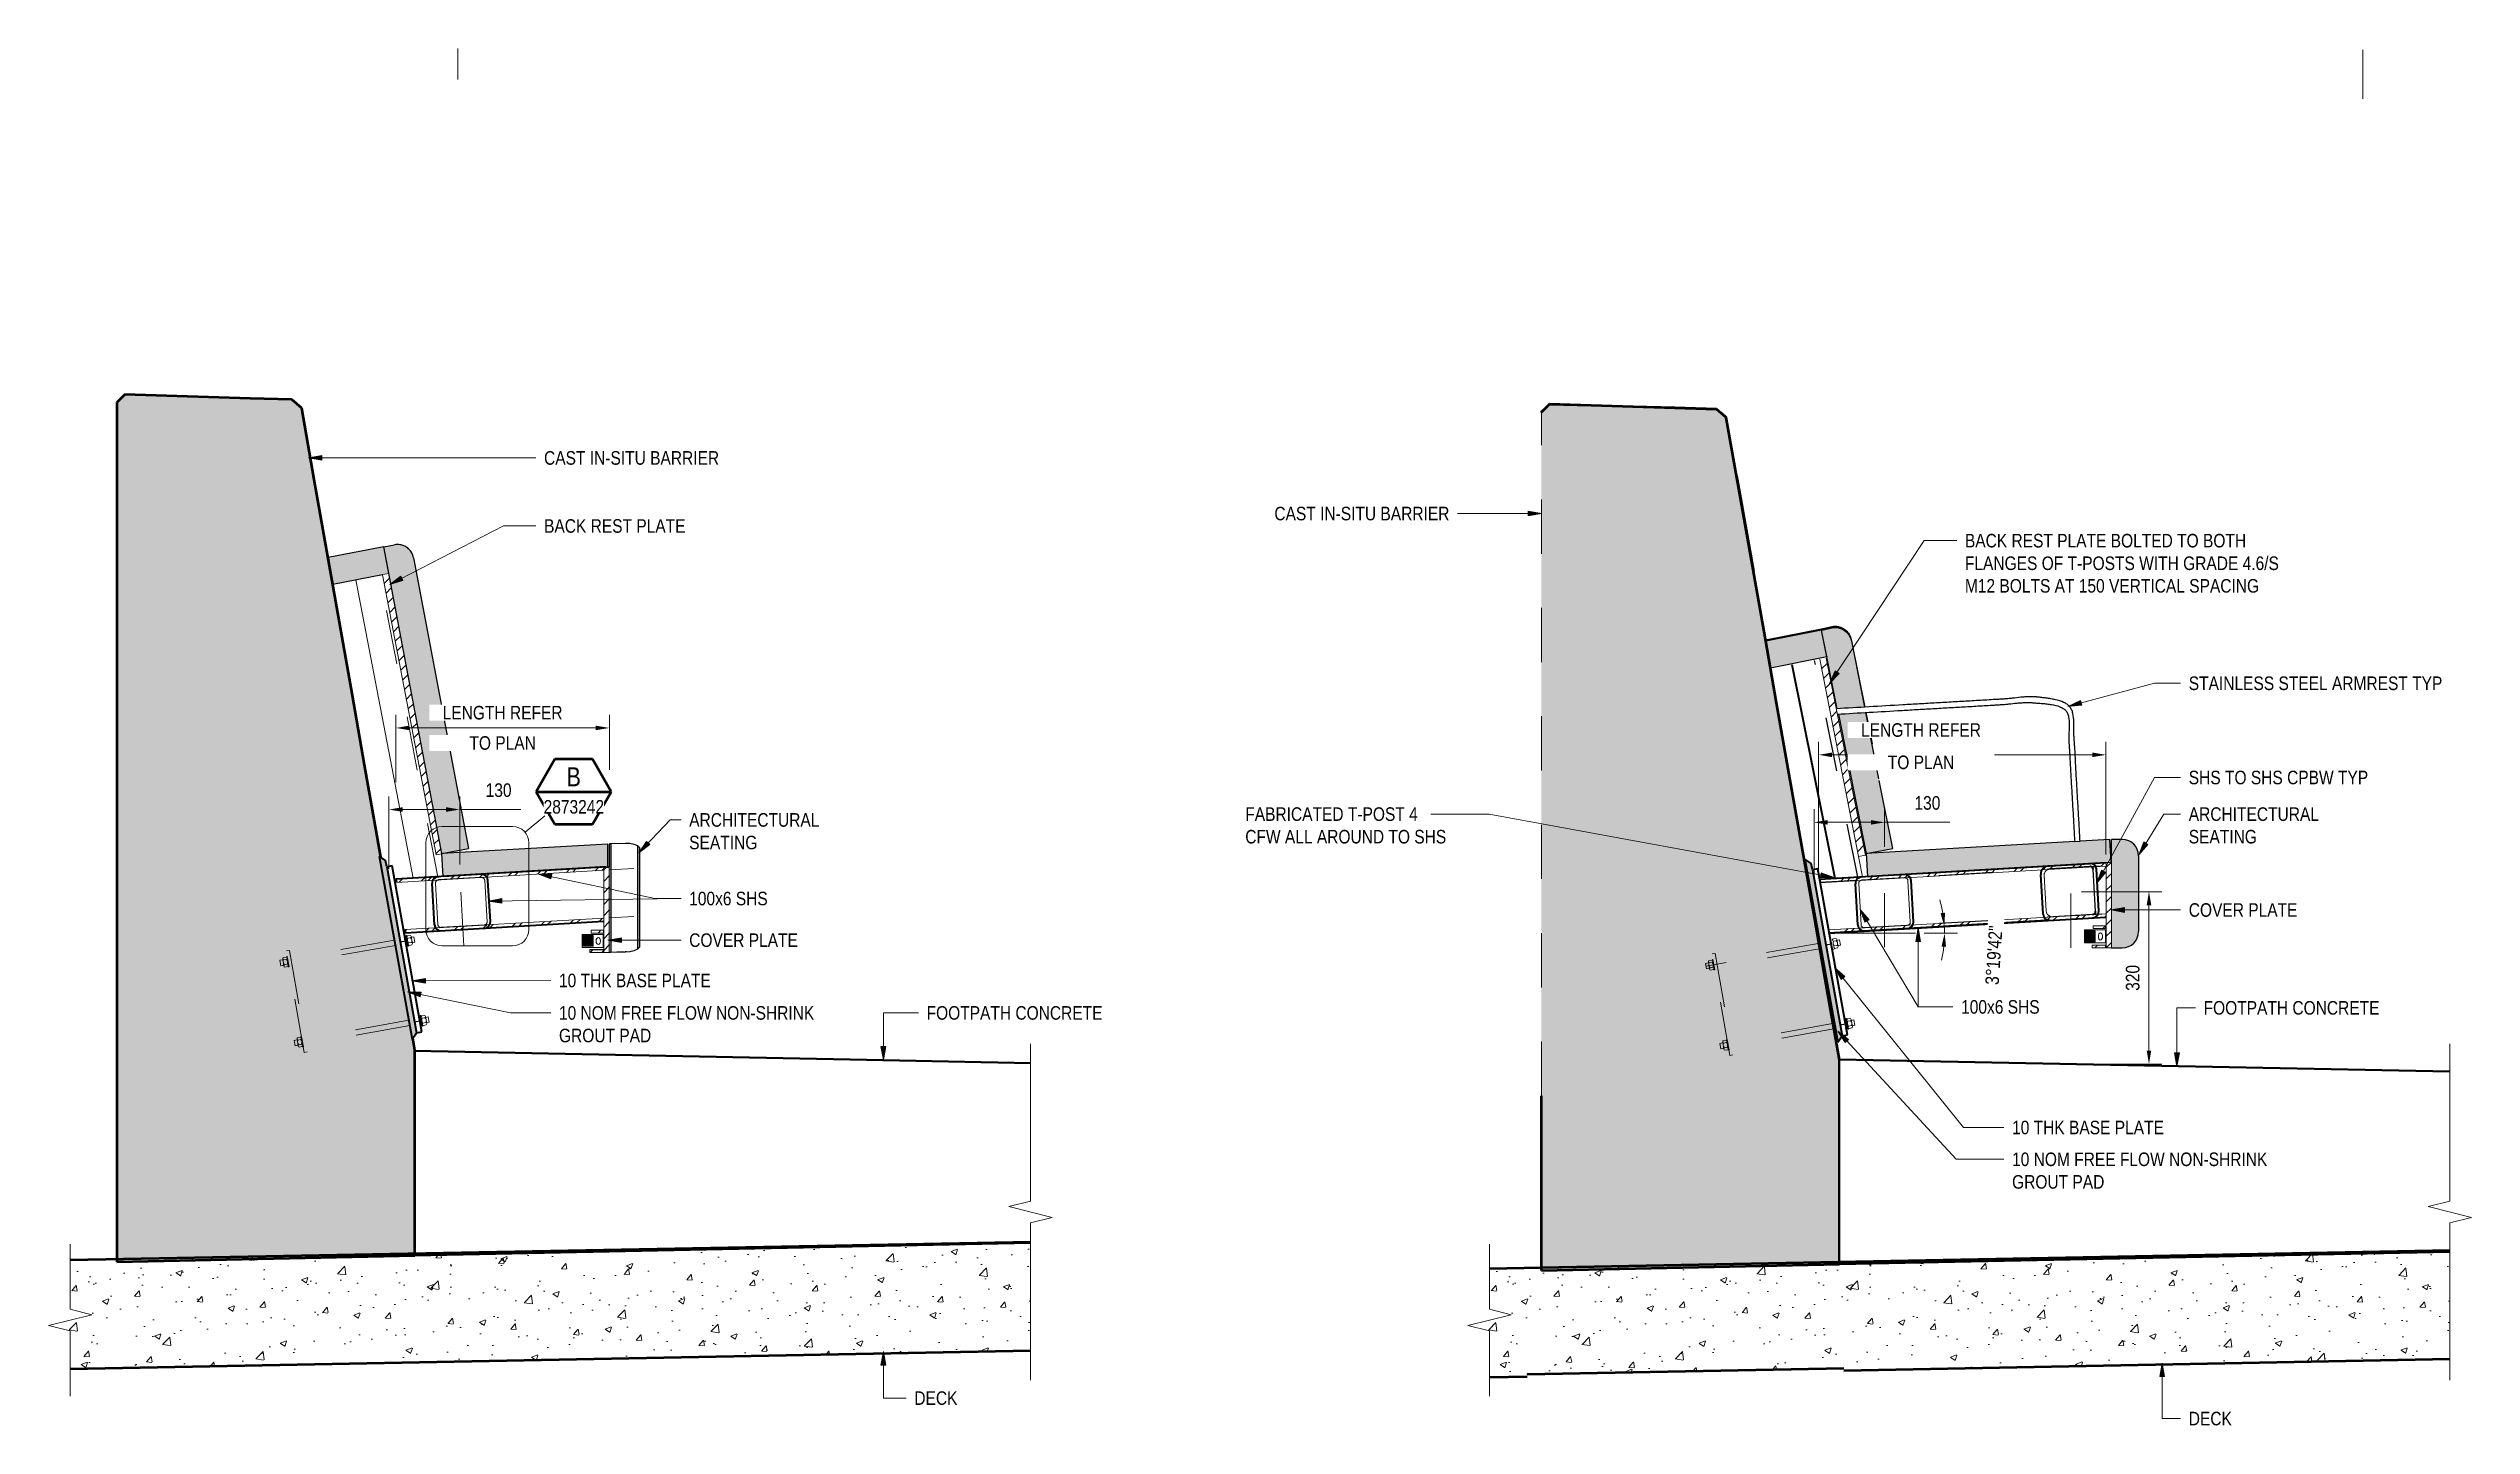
# Model space of a CAD drawing. Header units: metres. Extents: x 0.2 to 10.4, y 1.8 to 23.8.
# Drawn here: x 0.575 to 5.044, y 21.287 to 23.827 of the extents above.
import ezdxf

# ---------------------------------------------------------------- set-up
doc = ezdxf.new("R2010")
doc.units = ezdxf.units.M
for name, pattern in [('Dash', [0.00635, 0.003175, -0.003175]), ('Dot_Section Line', [0.02, 0, -0.02]), ('Hidden - Small', [0.002294, 0.0015, -0.0007938]), ('JacobsCenter', [0.015, 0.009, -0.0015, 0.003, -0.0015]), ('JacobsDash', [0.0045, 0.003, -0.0015])]:
    doc.linetypes.add(name, pattern=pattern)
doc.layers.get('Defpoints').update_dxf_attribs({"color": 41})
for name, color, linetype, lineweight in [('A-ANNO-DIMS', 7, 'Continuous', 9), ('A-ANNO-SYMB', 7, 'Continuous', 9), ('A-DETL', 7, 'Continuous', 13), ('A-DETL-GENF', 7, 'Continuous', 9), ('A-FLOR', 7, 'Continuous', 50), ('A-FLOR-HDLN', 7, 'JacobsDash', 18), ('A-FLOR-PATT', 7, 'Continuous', 50), ('A-GENM', 7, 'Continuous', 35), ('C-TOPO', 7, 'Continuous', 9), ('C-TOPO-HDLN', 7, 'Dash', 9), ('G-ANNO-TEXT', 7, 'Continuous', 9), ('S-BEAM', 7, 'Continuous', 50)]:
    doc.layers.add(name, color=color, linetype=linetype, lineweight=lineweight)
doc.layers.add('G-ANNO-SYMB', color=7, linetype='Continuous', lineweight=35, true_color=0x0080ff)
doc.styles.add('Arial Narrow_2', font='ARIALN.TTF', dxfattribs={"height": 0.025})
doc.styles.add('Arial Narrow_3', font='ARIALN.TTF', dxfattribs={"height": 0.035})
doc.dimstyles.new('Dimension_Angle_O__DMS_', dxfattribs={"dimscale": 0.3048, "dimtxt": 0.025586, "dimasz": 0.082021, "dimexe": 0.07874, "dimexo": 0.052493, "dimgap": 0.065617, "dimtad": 1, "dimdec": 3, "dimlfac": 1000, "dimrnd": 0.001, "dimzin": 0, "dimdsep": 46, "dimtxsty": 'Arial Narrow_2', "dimsah": 1, "dimcen": 0.09, "dimaunit": 1, "dimadec": 4, "dimazin": 0, "dimtfac": 1, "dimtdec": 4, "dimtmove": 2, "dimatfit": 1, "dimfxl": 1, "dimtvp": 1, "dimtfill": 1, "dimtolj": 1, "dimtzin": 0, "dimlwd": 18, "dimlwe": 18, "dimarcsym": 2})
doc.dimstyles.new('Dimension_Standard_O__mm_', dxfattribs={"dimscale": 0.3048, "dimtxt": 0.025586, "dimasz": 0.082021, "dimexe": 0.07874, "dimexo": 0.049213, "dimgap": 0.049213, "dimtad": 1, "dimdec": 0, "dimlfac": 1000, "dimzin": 0, "dimdsep": 46, "dimtxsty": 'Arial Narrow_2', "dimsah": 1, "dimcen": 0.09, "dimaunit": 1, "dimadec": 4, "dimazin": 0, "dimtfac": 1, "dimtdec": 4, "dimtix": 1, "dimtmove": 1, "dimatfit": 3, "dimfxl": 1, "dimtvp": 1, "dimtfill": 1, "dimtolj": 1, "dimtzin": 0, "dimlwd": 18, "dimlwe": 18, "dimarcsym": 2})
doc.dimstyles.new('Dimension_Standard_O__mm__1', dxfattribs={"dimscale": 0.3048, "dimtxt": 0.025586, "dimasz": 0.082021, "dimexe": 0.07874, "dimexo": 0.049213, "dimgap": 0.049213, "dimtad": 1, "dimdec": 0, "dimlfac": 1000, "dimzin": 0, "dimdsep": 46, "dimtxsty": 'Arial Narrow_2', "dimsah": 1, "dimcen": 0.09, "dimaunit": 1, "dimadec": 4, "dimazin": 0, "dimtfac": 1, "dimtdec": 4, "dimtix": 1, "dimtmove": 0, "dimatfit": 3, "dimfxl": 1, "dimtvp": 1, "dimtfill": 1, "dimtolj": 1, "dimtzin": 0, "dimlwd": 18, "dimlwe": 18, "dimarcsym": 2})
doc.dimstyles.new('Dimension_Standard_O__mm__2', dxfattribs={"dimscale": 0.3048, "dimtxt": 0.025586, "dimasz": 0.082021, "dimexe": 0.07874, "dimexo": 0.049213, "dimgap": 0.049213, "dimtad": 1, "dimdec": 0, "dimlfac": 1000, "dimzin": 0, "dimdsep": 46, "dimtxsty": 'Arial Narrow_2', "dimsah": 1, "dimcen": 0.09, "dimaunit": 1, "dimadec": 4, "dimazin": 0, "dimtfac": 1, "dimtdec": 4, "dimtix": 1, "dimtmove": 2, "dimatfit": 3, "dimfxl": 1, "dimtvp": 1, "dimtfill": 1, "dimtolj": 1, "dimtzin": 0, "dimlwd": 18, "dimlwe": 18, "dimarcsym": 2})
pattern_1 = [(45, (1.336989, 10.849), (-0.010606602, 0.010606602), [])]
pattern_2 = [(45, (3.955455, 10.849), (-0.010606602, 0.010606602), [])]

# ---------------------------------------------------------------- blocks, each defined once
blk = doc.blocks.new('BR08_SEATING_NORTH 3 - BR08_SEATING_NORTH 3-5676583-DRG-2873242 - SECTION 2')
at = {"layer": 'A-GENM', "lineweight": 25, "true_color": 0xebe8e4}
for points in [[(-1211.026, 22.8389), (-1210.9341, 22.8562), (-1210.9223, 22.8585), (-1210.9315, 22.9075), (-1211.0346, 22.8881), (-1211.031, 22.8674)], [(-1210.8248, 22.3415), (-1210.7757, 22.3508), (-1210.8768, 22.8873), (-1210.8783, 22.8926), (-1210.8805, 22.8972), (-1210.8835, 22.9013), (-1210.8872, 22.9049), (-1210.8916, 22.9079), (-1210.8963, 22.9101), (-1210.9012, 22.9113), (-1210.9063, 22.9118), (-1210.9118, 22.9112), (-1210.9315, 22.9075), (-1210.846, 22.454)], [(-1210.9222, 22.8584), (-1210.9222, 22.8585), (-1210.9222, 22.8585)], [(-1210.8224, 22.2996), (-1210.5183, 22.3173), (-1210.5183, 22.3593), (-1210.8248, 22.3415), (-1210.8234, 22.3171)], [(-1210.5156, 22.1595), (-1210.5131, 22.1596), (-1210.5131, 22.3596), (-1210.5156, 22.3595), (-1210.5156, 22.3168)], [(-1210.4631, 22.1661), (-1210.4616, 22.1676), (-1210.4602, 22.1693), (-1210.4602, 22.3527), (-1210.4616, 22.3544), (-1210.4631, 22.3559)]]:
    blk.add_hatch(color=254, dxfattribs=at).paths.add_polyline_path(points)
h = blk.add_hatch(color=254, dxfattribs=at)
h.paths.add_polyline_path([(-1210.8783, 22.8926), (-1210.8787, 22.8937), (-1210.8805, 22.8972)])
h.paths.add_polyline_path([(-1210.8805, 22.8972), (-1210.8821, 22.8996), (-1210.8835, 22.9013)])
h.paths.add_polyline_path([(-1210.9012, 22.9113), (-1210.9051, 22.9118), (-1210.9063, 22.9118)])
h.paths.add_polyline_path([(-1210.8963, 22.9101), (-1210.8985, 22.9108), (-1210.9012, 22.9113)])
h.paths.add_polyline_path([(-1210.8916, 22.9079), (-1210.8922, 22.9083), (-1210.8963, 22.9101)])
at = {"layer": 'A-GENM', "color": 254, "lineweight": 25, "true_color": 0xd4d4d4}
for p, q in [((-1211.0347, 22.8881), (-1211.0346, 22.8881)), ((-1210.9315, 22.9075), (-1211.0346, 22.8881)), ((-1211.0346, 22.8881), (-1211.026, 22.8389)), ((-1210.9315, 22.9075), (-1210.9118, 22.9112)), ((-1210.9315, 22.9075), (-1210.9315, 22.9076)), ((-1210.9315, 22.9075), (-1210.9315, 22.9076)), ((-1210.9222, 22.8584), (-1210.9315, 22.9075)), ((-1210.8248, 22.3415), (-1210.9315, 22.9075)), ((-1210.8768, 22.8873), (-1210.7757, 22.3508)), ((-1211.026, 22.8389), (-1210.9341, 22.8562)), ((-1210.9222, 22.8584), (-1210.9222, 22.8584)), ((-1210.5183, 22.3593), (-1210.8248, 22.3415)), ((-1210.8248, 22.3415), (-1210.7757, 22.3508)), ((-1210.7757, 22.3508), (-1210.7757, 22.3508)), ((-1210.5183, 22.3173), (-1210.5183, 22.3593)), ((-1210.5131, 22.3596), (-1210.5156, 22.3595)), ((-1210.5156, 22.3168), (-1210.5156, 22.3595)), ((-1210.4602, 22.3527), (-1210.4602, 22.1693)), ((-1210.8224, 22.2996), (-1210.8248, 22.3415)), ((-1210.8224, 22.2996), (-1210.5183, 22.3173)), ((-1210.4884, 22.1602), (-1210.5156, 22.1595)), ((-1210.5156, 22.1595), (-1210.5131, 22.1596)), ((-1210.4841, 22.1605), (-1210.4867, 22.1603)), ((-1210.4862, 22.1603), (-1210.4866, 22.1603))]:
    blk.add_line(p, q, dxfattribs=at)
at = {"layer": 'A-GENM', "color": 7, "lineweight": 25, "true_color": 0xefefef}
for p, q in [((-1210.4859, 22.3604), (-1210.5131, 22.3596)), ((-1210.5131, 22.3596), (-1210.5131, 22.1596)), ((-1210.4631, 22.1661), (-1210.4631, 22.3559)), ((-1210.5131, 22.1596), (-1210.4859, 22.1604))]:
    blk.add_line(p, q, dxfattribs=at)
at = {"layer": 'A-GENM', "color": 7, "lineweight": 25, "true_color": 0xefefef, "flags": 128}
for points in [[(-1210.4631, 22.3559), (-1210.4702, 22.3585), (-1210.4779, 22.36), (-1210.4859, 22.3604)], [(-1210.4859, 22.1604), (-1210.4779, 22.1612), (-1210.4702, 22.1631), (-1210.4631, 22.1661)]]:
    blk.add_lwpolyline(points, dxfattribs=at)
at = {"layer": 'A-GENM', "color": 254, "lineweight": 25, "true_color": 0xd4d4d4, "flags": 128}
for points in [[(-1210.4602, 22.3527), (-1210.4616, 22.3544), (-1210.4631, 22.3559)], [(-1210.4631, 22.1661), (-1210.4616, 22.1676), (-1210.4602, 22.1693)]]:
    blk.add_lwpolyline(points, dxfattribs=at)
at = {"layer": 'A-GENM', "color": 254, "lineweight": 25, "true_color": 0xd4d4d4}
blk.add_open_spline([(-1210.8768, 22.8873), (-1210.8774, 22.8901), (-1210.8787, 22.8939), (-1210.8812, 22.8984), (-1210.8834, 22.9013), (-1210.8861, 22.9041), (-1210.8893, 22.9066), (-1210.8928, 22.9086), (-1210.8963, 22.9102), (-1210.8999, 22.9111), (-1210.905, 22.9119), (-1210.909, 22.9117), (-1210.9118, 22.9112)], degree=3, knots=[0, 0, 0, 0, 0.166667, 0.25, 0.333333, 0.416667, 0.5, 0.583333, 0.666667, 0.75, 0.833333, 1, 1, 1, 1], dxfattribs=at)
blk = doc.blocks.new('T2DPAA-T2D-C3S-DU-M3D-100304_rvt-1-DRG-2873242 - SECTION 2')
at = {"layer": 'A-GENM', "color": 254, "lineweight": 25, "true_color": 0xd4d4d4}
blk.add_blockref('BR08_SEATING_NORTH 3 - BR08_SEATING_NORTH 3-5676583-DRG-2873242 - SECTION 2', (0, 0), dxfattribs=at)
blk = doc.blocks.new('13_SFR_NPN_Framing_RHS_AS1163_C350 - 100x100x6_0RHS-8436627-DRG-2873242 - SECTION 2')
at = {"layer": 'S-BEAM', "lineweight": 9}
for p, q in [((-1210.9084, 22.2886), (-1210.526, 22.3109)), ((-1210.5156, 22.3115), (-1210.4705, 22.3141)), ((-1210.893, 22.2014), (-1210.526, 22.2227)), ((-1210.5156, 22.2233), (-1210.4705, 22.2259))]:
    blk.add_line(p, q, dxfattribs=at)
blk = doc.blocks.new('CS_DET_BreakLine_ViewScale - CS_Std BreakLine-7460571-DRG-2873242 - SECTION 2')
at = {"layer": 'A-DETL-GENF'}
for p, q in [((-1209.7388, 21.9906), (-1209.7388, 21.7006)), ((-1209.7388, 21.7006), (-1209.7788, 21.6906)), ((-1209.7788, 21.6906), (-1209.6988, 21.6706)), ((-1209.6988, 21.6706), (-1209.7388, 21.6606)), ((-1209.7388, 21.6606), (-1209.7388, 21.3706))]:
    blk.add_line(p, q, dxfattribs=at)
blk = doc.blocks.new('CS_DET_BreakLine_ViewScale - CS_Std BreakLine-7727947-DRG-2873242 - SECTION 2')
at = {"layer": 'A-DETL-GENF'}
for p, q in [((-1211.5104, 21.5011), (-1211.5104, 21.6211)), ((-1211.4704, 21.4911), (-1211.5104, 21.5011)), ((-1211.5504, 21.4711), (-1211.4704, 21.4911)), ((-1211.5104, 21.4611), (-1211.5504, 21.4711)), ((-1211.5104, 21.3411), (-1211.5104, 21.4611))]:
    blk.add_line(p, q, dxfattribs=at)
blk = doc.blocks.new('BR08_SEATING_NORTH 3 - BR08_SEATING_NORTH 3-5676583-DRG-2873242 - SECTION 1')
at = {"layer": 'A-GENM', "lineweight": 25, "true_color": 0xebe8e4}
for points in [[(-1211.011, 22.7333), (-1210.908, 22.754), (-1210.9084, 22.7565), (-1211.0114, 22.7358), (-1211.011, 22.7337)], [(-1211.0023, 22.6841), (-1210.8983, 22.7049), (-1210.908, 22.754), (-1211.011, 22.7333), (-1211.0025, 22.6852)], [(-1210.908, 22.754), (-1210.8884, 22.7579), (-1210.8888, 22.7604), (-1210.9084, 22.7565)], [(-1210.879, 22.6089), (-1210.8286, 22.6118), (-1210.8531, 22.7341), (-1210.8545, 22.7391), (-1210.8568, 22.7439), (-1210.8599, 22.7481), (-1210.8637, 22.7518), (-1210.8681, 22.7547), (-1210.8729, 22.7568), (-1210.878, 22.7581), (-1210.8832, 22.7585), (-1210.8884, 22.7579), (-1210.908, 22.754), (-1210.879, 22.6091)], [(-1210.8531, 22.7341), (-1210.8535, 22.7367), (-1210.8555, 22.7431), (-1210.8589, 22.7489), (-1210.8635, 22.7538), (-1210.8691, 22.7576), (-1210.8754, 22.7601), (-1210.8821, 22.761), (-1210.8888, 22.7604), (-1210.8884, 22.7579), (-1210.8832, 22.7585), (-1210.878, 22.7581), (-1210.8729, 22.7568), (-1210.8681, 22.7547), (-1210.8637, 22.7518), (-1210.8599, 22.7481), (-1210.8568, 22.7439), (-1210.8545, 22.7391)], [(-1210.8983, 22.7049), (-1210.8983, 22.7056), (-1210.904, 22.7337)], [(-1210.8286, 22.6118), (-1210.8285, 22.6118), (-1210.8534, 22.7366), (-1210.853, 22.7337), (-1210.8286, 22.6118)], [(-1210.8255, 22.3415), (-1210.7764, 22.3513), (-1210.8266, 22.6019), (-1210.877, 22.599), (-1210.8267, 22.348)], [(-1210.8731, 22.5992), (-1210.8731, 22.5992), (-1210.8669, 22.5996)], [(-1210.823, 22.2996), (-1210.3738, 22.3257), (-1210.3762, 22.3676), (-1210.8255, 22.3415), (-1210.8241, 22.3187)], [(-1210.3731, 22.1678), (-1210.3532, 22.1678), (-1210.3455, 22.1688), (-1210.3382, 22.1718), (-1210.332, 22.1766), (-1210.3272, 22.1828), (-1210.3243, 22.1901), (-1210.3232, 22.1978), (-1210.3232, 22.3378), (-1210.3243, 22.3456), (-1210.3272, 22.3528), (-1210.332, 22.359), (-1210.3382, 22.3638), (-1210.3455, 22.3668), (-1210.3532, 22.3678), (-1210.3732, 22.3678), (-1210.3732, 22.3247), (-1210.3731, 22.3247), (-1210.3731, 22.1679)]]:
    blk.add_hatch(color=254, dxfattribs=at).paths.add_polyline_path(points)
at = {"layer": 'A-GENM', "color": 254, "lineweight": 25, "true_color": 0xd4d4d4}
for p, q in [((-1211.0114, 22.7358), (-1210.9084, 22.7565)), ((-1210.908, 22.754), (-1211.011, 22.7333)), ((-1210.9084, 22.7565), (-1210.8888, 22.7604)), ((-1210.908, 22.754), (-1210.9084, 22.7565)), ((-1210.9084, 22.7565), (-1210.908, 22.754)), ((-1210.908, 22.754), (-1210.8884, 22.7579)), ((-1210.8983, 22.7049), (-1210.908, 22.754)), ((-1210.879, 22.6089), (-1210.908, 22.754)), ((-1211.0114, 22.7358), (-1211.0112, 22.7346)), ((-1211.0112, 22.7346), (-1211.0111, 22.7341)), ((-1211.0111, 22.7341), (-1211.011, 22.7333)), ((-1211.011, 22.7333), (-1211.0023, 22.6841)), ((-1210.8531, 22.7341), (-1210.8286, 22.6118)), ((-1211.0023, 22.6841), (-1210.8983, 22.7049)), ((-1210.8983, 22.7056), (-1210.8983, 22.7049)), ((-1210.4843, 22.6317), (-1210.4843, 22.6317)), ((-1210.877, 22.599), (-1210.8255, 22.3415)), ((-1210.8021, 22.4798), (-1210.8266, 22.6019)), ((-1210.8265, 22.6019), (-1210.8149, 22.544)), ((-1210.7764, 22.3513), (-1210.8015, 22.4766)), ((-1210.8255, 22.3415), (-1210.7764, 22.3513)), ((-1210.4411, 22.3639), (-1210.8255, 22.3415)), ((-1210.7764, 22.3513), (-1210.7764, 22.3513)), ((-1210.3762, 22.3676), (-1210.4311, 22.3645)), ((-1210.3738, 22.3257), (-1210.3762, 22.3676)), ((-1210.3762, 22.3676), (-1210.3762, 22.3676)), ((-1210.3532, 22.3678), (-1210.3732, 22.3678)), ((-1210.3732, 22.3247), (-1210.3732, 22.3678)), ((-1210.3532, 22.3678), (-1210.3532, 22.3678)), ((-1210.8255, 22.3415), (-1210.823, 22.2996)), ((-1210.823, 22.2996), (-1210.3738, 22.3257)), ((-1210.3738, 22.3257), (-1210.3738, 22.3257)), ((-1210.3232, 22.3378), (-1210.3232, 22.1978)), ((-1210.823, 22.2996), (-1210.823, 22.2996)), ((-1210.3731, 22.1678), (-1210.3532, 22.1678))]:
    blk.add_line(p, q, dxfattribs=at)
at = {"layer": 'A-GENM', "color": 7, "lineweight": 25, "true_color": 0xefefef}
blk.add_line((-1210.4411, 22.3639), (-1210.4311, 22.3645), dxfattribs=at)
at = {"layer": 'A-GENM', "color": 254, "lineweight": 25, "true_color": 0xd4d4d4, "flags": 128}
blk.add_lwpolyline([(-1210.8535, 22.7367), (-1210.8406, 22.6724), (-1210.8285, 22.6118)], dxfattribs=at)
at = {"layer": 'A-GENM', "color": 254, "lineweight": 25, "true_color": 0xd4d4d4}
for centre, start_param, end_param in [((-1210.3532, 22.3378), 4.71498, 6.285776), ((-1210.3532, 22.1978), 3.144285, 4.715081)]:
    blk.add_ellipse(centre, major_axis=(0.0001, 0.03), ratio=1, start_param=start_param, end_param=end_param, dxfattribs=at)
blk.add_open_spline([(-1210.8888, 22.7604), (-1210.8866, 22.7609), (-1210.8821, 22.7613), (-1210.8753, 22.7603), (-1210.869, 22.7578), (-1210.8624, 22.7534), (-1210.8576, 22.7477), (-1210.8547, 22.7416), (-1210.8538, 22.7384), (-1210.8535, 22.7367)], degree=3, knots=[0, 0, 0, 0, 0.142857, 0.285714, 0.428571, 0.571429, 0.785714, 0.892857, 1, 1, 1, 1], dxfattribs=at)
blk.add_open_spline([(-1210.8884, 22.7579), (-1210.8833, 22.7589), (-1210.8724, 22.7582), (-1210.8589, 22.749), (-1210.8541, 22.7392), (-1210.8531, 22.7341)], degree=3, dxfattribs=at)
at = {"layer": 'A-GENM', "color": 7, "lineweight": 25, "true_color": 0xefefef}
for points, knots in [([(-1210.4311, 22.3645), (-1210.4317, 22.3748), (-1210.4329, 22.3955), (-1210.4347, 22.4266), (-1210.4362, 22.4524), (-1210.4374, 22.4731), (-1210.4384, 22.4887), (-1210.4392, 22.5042), (-1210.4397, 22.5171), (-1210.4402, 22.5275), (-1210.4407, 22.5353), (-1210.4412, 22.5417), (-1210.4415, 22.5462), (-1210.4418, 22.5488), (-1210.442, 22.5507), (-1210.4421, 22.5527), (-1210.4423, 22.5554), (-1210.4425, 22.5601), (-1210.4425, 22.5672), (-1210.4424, 22.5759), (-1210.4425, 22.5873), (-1210.4435, 22.5981), (-1210.4465, 22.6071), (-1210.45, 22.6127), (-1210.455, 22.6171), (-1210.4634, 22.6219), (-1210.4738, 22.6251), (-1210.485, 22.6272), (-1210.4936, 22.6285), (-1210.5006, 22.6293), (-1210.5053, 22.6298), (-1210.5079, 22.6301), (-1210.5098, 22.6303), (-1210.5117, 22.6305), (-1210.5143, 22.6308), (-1210.5187, 22.631), (-1210.5252, 22.631), (-1210.5329, 22.6306), (-1210.5433, 22.6297), (-1210.5537, 22.6284), (-1210.5629, 22.6274), (-1210.568, 22.627), (-1210.5719, 22.6267), (-1210.5758, 22.6265), (-1210.581, 22.6262), (-1210.59, 22.6257), (-1210.603, 22.6249), (-1210.6185, 22.624), (-1210.6392, 22.6228), (-1210.6651, 22.6213), (-1210.6961, 22.6195), (-1210.7272, 22.6177), (-1210.7686, 22.6153), (-1210.8198, 22.6123), (-1210.8607, 22.6099), (-1210.8808, 22.6088)], [0, 0, 0, 0, 0.0454545, 0.0909091, 0.1363636, 0.1590909, 0.1818182, 0.2045455, 0.2272727, 0.2386364, 0.25, 0.2613636, 0.2670455, 0.2698864, 0.2727273, 0.2755682, 0.2784091, 0.2840909, 0.2954545, 0.3068182, 0.3181818, 0.3409091, 0.3522727, 0.3636364, 0.375, 0.3863636, 0.4090909, 0.4204545, 0.4318182, 0.4431818, 0.4488636, 0.4517045, 0.4545455, 0.4573864, 0.4602273, 0.4659091, 0.4772727, 0.4886364, 0.5, 0.5227273, 0.5340909, 0.5397727, 0.5454545, 0.5511364, 0.5568182, 0.5681818, 0.5909091, 0.6136364, 0.6363636, 0.6818182, 0.7272727, 0.7727273, 0.8181818, 0.9090909, 0.9976831, 0.9976831, 0.9976831, 0.9976831]), ([(-1210.8789, 22.5989), (-1210.8593, 22.6), (-1210.8195, 22.6023), (-1210.7696, 22.6052), (-1210.7293, 22.6076), (-1210.699, 22.6093), (-1210.6687, 22.6111), (-1210.6435, 22.6125), (-1210.6233, 22.6137), (-1210.6081, 22.6146), (-1210.5955, 22.6153), (-1210.5867, 22.6158), (-1210.5816, 22.6161), (-1210.5779, 22.6164), (-1210.5741, 22.6166), (-1210.569, 22.617), (-1210.5602, 22.6179), (-1210.55, 22.6191), (-1210.5399, 22.6199), (-1210.5324, 22.6203), (-1210.5261, 22.6204), (-1210.5217, 22.6202), (-1210.5192, 22.62), (-1210.5173, 22.6199), (-1210.5154, 22.6197), (-1210.5128, 22.6195), (-1210.5081, 22.6191), (-1210.5011, 22.6186), (-1210.4925, 22.6178), (-1210.4812, 22.6163), (-1210.4707, 22.6138), (-1210.4623, 22.6097), (-1210.4574, 22.6056), (-1210.4541, 22.6003), (-1210.4515, 22.5916), (-1210.451, 22.5812), (-1210.4514, 22.5701), (-1210.4518, 22.5616), (-1210.452, 22.5547), (-1210.4519, 22.5501), (-1210.4518, 22.5475), (-1210.4517, 22.5456), (-1210.4515, 22.5437), (-1210.4513, 22.5412), (-1210.451, 22.5368), (-1210.4506, 22.5305), (-1210.4502, 22.5229), (-1210.4496, 22.5128), (-1210.449, 22.5002), (-1210.4482, 22.485), (-1210.4473, 22.4699), (-1210.4461, 22.4497), (-1210.4446, 22.4244), (-1210.4429, 22.3942), (-1210.4417, 22.374), (-1210.4411, 22.3639)], [0.0027264, 0.0027264, 0.0027264, 0.0027264, 0.0909091, 0.1818182, 0.2272727, 0.2727273, 0.3181818, 0.3636364, 0.3863636, 0.4090909, 0.4318182, 0.4431818, 0.4488636, 0.4545455, 0.4602273, 0.4659091, 0.4772727, 0.5, 0.5113636, 0.5227273, 0.5340909, 0.5397727, 0.5426136, 0.5454545, 0.5482955, 0.5511364, 0.5568182, 0.5681818, 0.5795455, 0.5909091, 0.6136364, 0.625, 0.6363636, 0.6477273, 0.6590909, 0.6818182, 0.6931818, 0.7045455, 0.7159091, 0.7215909, 0.7244318, 0.7272727, 0.7301136, 0.7329545, 0.7386364, 0.75, 0.7613636, 0.7727273, 0.7954545, 0.8181818, 0.8409091, 0.8636364, 0.9090909, 0.9545455, 1, 1, 1, 1])]:
    blk.add_open_spline(points, degree=3, knots=knots, dxfattribs=at)
blk = doc.blocks.new('T2DPAA-T2D-C3S-DU-M3D-100304_rvt-2-DRG-2873242 - SECTION 1')
at = {"layer": 'A-GENM', "color": 254, "lineweight": 25, "true_color": 0xd4d4d4}
blk.add_blockref('BR08_SEATING_NORTH 3 - BR08_SEATING_NORTH 3-5676583-DRG-2873242 - SECTION 1', (0, 0), dxfattribs=at)
blk = doc.blocks.new('13_SFR_NPN_Framing_RHS_AS1163_C350 - 100x100x6_0RHS-8436627-DRG-2873242 - SECTION 1')
at = {"layer": 'S-BEAM', "lineweight": 9}
for p, q in [((-1210.9106, 22.288), (-1210.3834, 22.3187)), ((-1210.8949, 22.2008), (-1210.3834, 22.2306))]:
    blk.add_line(p, q, dxfattribs=at)
blk = doc.blocks.new('CS_DET_BreakLine_ViewScale - CS_Std BreakLine-7460571-DRG-2873242 - SECTION 1')
at = {"layer": 'A-DETL-GENF'}
for p, q in [((-1209.749, 21.9906), (-1209.749, 21.7006)), ((-1209.749, 21.7006), (-1209.789, 21.6906)), ((-1209.789, 21.6906), (-1209.709, 21.6706)), ((-1209.709, 21.6706), (-1209.749, 21.6606)), ((-1209.749, 21.6606), (-1209.749, 21.3706))]:
    blk.add_line(p, q, dxfattribs=at)
blk = doc.blocks.new('CS_DET_BreakLine_ViewScale - CS_Std BreakLine-7727947-DRG-2873242 - SECTION 1')
at = {"layer": 'A-DETL-GENF'}
for p, q in [((-1211.5206, 21.5011), (-1211.5206, 21.6211)), ((-1211.4806, 21.4911), (-1211.5206, 21.5011)), ((-1211.5606, 21.4711), (-1211.4806, 21.4911)), ((-1211.5206, 21.4611), (-1211.5606, 21.4711)), ((-1211.5206, 21.3411), (-1211.5206, 21.4611))]:
    blk.add_line(p, q, dxfattribs=at)
blk = doc.blocks.new('DIMBLOCK1-DRG-2873242 - SECTION 2')
at = {"layer": 'A-ANNO-DIMS', "color": 0, "lineweight": 18, "transparency": 16777216}
for p, q in [((1.2028, 22.3138), (1.2028, 22.4469)), ((1.3332, 22.3214), (1.3332, 22.4469)), ((1.2278, 22.4229), (1.3082, 22.4229)), ((1.4463, 22.4229), (1.3332, 22.4229))]:
    blk.add_line(p, q, dxfattribs=at)
at = {"layer": 'A-ANNO-DIMS', "color": 0, "transparency": 16777216}
for points in [[(1.2278, 22.4271), (1.2278, 22.4187), (1.2028, 22.4229)], [(1.3082, 22.4271), (1.3082, 22.4187), (1.3332, 22.4229)]]:
    blk.add_solid(points, dxfattribs=at)
at = {"layer": 'Defpoints', "color": 0, "transparency": 16777216}
for p in [(1.3332, 22.4229), (1.3332, 22.3064), (1.2028, 22.2988)]:
    blk.add_point(p, dxfattribs=at)
at = {"layer": 'A-ANNO-DIMS', "color": 0, "lineweight": 18, "transparency": 16777216, "insert": (1.3811, 22.4712), "char_height": 0.025, "width": 0.05702, "attachment_point": 1, "line_spacing_factor": 0.974696, "style": 'Arial Narrow_2', "bg_fill": 3, "box_fill_scale": 1.1, "bg_fill_color": 256, "bg_fill_true_color": 13158600, "bg_fill_transparency": 0}
blk.add_mtext('\\A1;130', dxfattribs=at)
blk = doc.blocks.new('Drafting View - SheetRef-4900799-DRG-2873242 - SECTION 2')
at = {"layer": 'A-ANNO-SYMB', "lineweight": 50}
for p, q in [((-1210.6161, 22.5158), (-1210.6508, 22.4558)), ((-1210.5469, 22.5158), (-1210.6161, 22.5158)), ((-1210.5122, 22.4558), (-1210.5469, 22.5158)), ((-1210.6508, 22.4558), (-1210.5122, 22.4558)), ((-1210.6508, 22.4558), (-1210.6161, 22.3958)), ((-1210.5469, 22.3958), (-1210.5122, 22.4558)), ((-1210.6161, 22.3958), (-1210.5469, 22.3958))]:
    blk.add_line(p, q, dxfattribs=at)
blk = doc.blocks.new('DIMBLOCK2-DRG-2873242 - SECTION 2')
at = {"layer": 'A-ANNO-DIMS', "color": 0, "lineweight": 18, "transparency": 16777216}
for p, q in [((1.2155, 22.4734), (1.2155, 22.5974)), ((1.2405, 22.5734), (1.5843, 22.5734)), ((1.6093, 22.4961), (1.6093, 22.5974))]:
    blk.add_line(p, q, dxfattribs=at)
at = {"layer": 'A-ANNO-DIMS', "color": 0, "transparency": 16777216}
for points in [[(1.2405, 22.5776), (1.2405, 22.5693), (1.2155, 22.5734)], [(1.5843, 22.5776), (1.5843, 22.5693), (1.6093, 22.5734)]]:
    blk.add_solid(points, dxfattribs=at)
at = {"layer": 'Defpoints', "color": 0, "transparency": 16777216}
for p in [(1.6093, 22.5734), (1.2155, 22.4584), (1.6093, 22.4811)]:
    blk.add_point(p, dxfattribs=at)
at = {"layer": 'A-ANNO-DIMS', "color": 0, "lineweight": 18, "transparency": 16777216, "char_height": 0.025, "width": 0.265605, "attachment_point": 5, "style": 'Arial Narrow_2', "bg_fill": 3, "box_fill_scale": 1.1, "bg_fill_color": 256, "bg_fill_true_color": 13158600, "bg_fill_transparency": 0}
for s, insert in [('\\A1;LENGTH REFER', (1.4124, 22.6014)), ('\\A1;TO PLAN', (1.4124, 22.5455))]:
    blk.add_mtext(s, dxfattribs=dict(at, insert=insert))
blk = doc.blocks.new('DIMBLOCK3-DRG-2873242 - SECTION 1')
at = {"layer": 'A-ANNO-DIMS', "color": 0, "lineweight": 18, "transparency": 16777216}
for p, q in [((3.8316, 22.2971), (3.8316, 22.4233)), ((3.8566, 22.3993), (3.9366, 22.3993)), ((3.9616, 22.3539), (3.9616, 22.4233)), ((4.082, 22.3993), (3.9616, 22.3993))]:
    blk.add_line(p, q, dxfattribs=at)
at = {"layer": 'A-ANNO-DIMS', "color": 0, "transparency": 16777216}
for points in [[(3.8566, 22.4034), (3.8566, 22.3951), (3.8316, 22.3993)], [(3.9366, 22.4034), (3.9366, 22.3951), (3.9616, 22.3993)]]:
    blk.add_solid(points, dxfattribs=at)
at = {"layer": 'Defpoints', "color": 0, "transparency": 16777216}
for p in [(3.9616, 22.3993), (3.9616, 22.3389), (3.8316, 22.2821)]:
    blk.add_point(p, dxfattribs=at)
at = {"layer": 'A-ANNO-DIMS', "color": 0, "lineweight": 18, "transparency": 16777216, "insert": (4.0168, 22.4476), "char_height": 0.025, "width": 0.05702, "attachment_point": 1, "line_spacing_factor": 0.974696, "style": 'Arial Narrow_2', "bg_fill": 3, "box_fill_scale": 1.1, "bg_fill_color": 256, "bg_fill_true_color": 13158600, "bg_fill_transparency": 0}
blk.add_mtext('\\A1;130', dxfattribs=at)
blk = doc.blocks.new('DIMBLOCK4-DRG-2873242 - SECTION 1')
at = {"layer": 'A-ANNO-DIMS', "color": 0, "lineweight": 18, "transparency": 16777216}
for p, q in [((3.8399, 22.3089), (3.8399, 22.5478)), ((4.3701, 22.3397), (4.3701, 22.5478)), ((3.8649, 22.5238), (3.9045, 22.5238)), ((4.3451, 22.5238), (4.1532, 22.5238))]:
    blk.add_line(p, q, dxfattribs=at)
at = {"layer": 'A-ANNO-DIMS', "color": 0, "transparency": 16777216}
for points in [[(3.8649, 22.528), (3.8649, 22.5196), (3.8399, 22.5238)], [(4.3451, 22.528), (4.3451, 22.5196), (4.3701, 22.5238)]]:
    blk.add_solid(points, dxfattribs=at)
at = {"layer": 'Defpoints', "color": 0, "transparency": 16777216}
for p in [(4.3701, 22.5238), (4.3701, 22.3247), (3.8399, 22.2939)]:
    blk.add_point(p, dxfattribs=at)
at = {"layer": 'A-ANNO-DIMS', "color": 0, "lineweight": 18, "transparency": 16777216, "insert": (4.0289, 22.5694), "char_height": 0.025, "width": 0.265605, "attachment_point": 5, "line_spacing_factor": 0.974696, "style": 'Arial Narrow_2', "bg_fill": 3, "box_fill_scale": 1.1, "bg_fill_color": 256, "bg_fill_true_color": 13158600, "bg_fill_transparency": 0}
blk.add_mtext('\\A1;LENGTH REFER', dxfattribs=at)
at = {"layer": 'A-ANNO-DIMS', "color": 0, "lineweight": 18, "transparency": 16777216, "insert": (4.0289, 22.5098), "char_height": 0.025, "width": 0.265605, "attachment_point": 5, "style": 'Arial Narrow_2', "bg_fill": 3, "box_fill_scale": 1.1, "bg_fill_color": 256, "bg_fill_true_color": 13158600, "bg_fill_transparency": 0}
blk.add_mtext('\\A1;TO PLAN', dxfattribs=at)
blk = doc.blocks.new('DIMBLOCK5-DRG-2873242 - SECTION 1')
at = {"layer": 'A-ANNO-DIMS', "color": 0, "lineweight": 18, "transparency": 16777216}
for p, q in [((4.3252, 22.2714), (4.4734, 22.2714)), ((4.4494, 21.9784), (4.4494, 22.2464)), ((4.3252, 21.9534), (4.4734, 21.9534))]:
    blk.add_line(p, q, dxfattribs=at)
at = {"layer": 'A-ANNO-DIMS', "color": 0, "transparency": 16777216}
for points in [[(4.4452, 22.2464), (4.4536, 22.2464), (4.4494, 22.2714)], [(4.4452, 21.9784), (4.4536, 21.9784), (4.4494, 21.9534)]]:
    blk.add_solid(points, dxfattribs=at)
at = {"layer": 'Defpoints', "color": 0, "transparency": 16777216}
for p in [(4.3102, 22.2714), (4.4494, 22.2714), (4.3102, 21.9534)]:
    blk.add_point(p, dxfattribs=at)
at = {"layer": 'A-ANNO-DIMS', "color": 0, "lineweight": 18, "transparency": 16777216, "insert": (4.4195, 22.1124), "char_height": 0.025, "width": 0.05702, "attachment_point": 5, "rotation": 90, "style": 'Arial Narrow_2', "bg_fill": 3, "box_fill_scale": 1.1, "bg_fill_color": 256, "bg_fill_true_color": 13158600, "bg_fill_transparency": 0}
blk.add_mtext('\\A1;320\u200e', dxfattribs=at)
blk = doc.blocks.new('DIMBLOCK6-DRG-2873242 - SECTION 1')
at = {"layer": 'A-ANNO-DIMS', "color": 0, "lineweight": 18, "transparency": 16777216}
for p, q in [((4.035, 22.1948), (4.0964, 22.1948)), ((4.1039, 22.2091), (4.048, 22.2058))]:
    blk.add_line(p, q, dxfattribs=at)
for start, end in [(10.0454, 16.7623), (360, 3.3284), (346.5662, 353.2831)]:
    blk.add_arc((3.859, 22.1948), 0.2134, start, end, dxfattribs=at)
at = {"layer": 'A-ANNO-DIMS', "color": 0, "transparency": 16777216}
for points in [[(4.0732, 22.2325), (4.0649, 22.2316), (4.072, 22.2072)], [(4.0667, 22.1701), (4.0751, 22.1696), (4.0724, 22.1948)]]:
    blk.add_solid(points, dxfattribs=at)
at = {"layer": 'Defpoints', "color": 0, "transparency": 16777216}
for p in [(3.859, 22.1948), (4.019, 22.1948), (4.0722, 22.2031), (4.1199, 22.21)]:
    blk.add_point(p, dxfattribs=at)
at = {"layer": 'A-ANNO-DIMS', "color": 0, "lineweight": 18, "transparency": 16777216, "insert": (4.1472, 22.1005), "char_height": 0.025, "width": 0.150103, "attachment_point": 1, "rotation": 86.2098, "line_spacing_factor": 0.974696, "style": 'Arial Narrow_2', "bg_fill": 3, "box_fill_scale": 1.1, "bg_fill_color": 256, "bg_fill_true_color": 13158600, "bg_fill_transparency": 0}
blk.add_mtext('\\A1;3°19\'42"', dxfattribs=at)

msp = doc.modelspace()

# ---------------------------------------------------------------- hatches: boundary and pattern name
at = {"layer": 'A-DETL-GENF'}
h = msp.add_hatch(dxfattribs=at)
h.set_pattern_fill('FP_3', color=256, style=0, pattern_type=2)
h.set_pattern_definition(pattern_1)
h.paths.add_polyline_path([(1.2900685, 22.3391164), (1.3001719, 22.341096), (1.2026894, 22.8585069), (1.1909034, 22.8561977), (1.2680344, 22.4540101)])
h = msp.add_hatch(dxfattribs=at)
h.set_pattern_fill('FP_6', color=256, style=0, pattern_type=2)
h.set_pattern_definition(pattern_2)
h.paths.add_polyline_path([(3.9133853, 22.3359958), (3.9267115, 22.3386067), (3.8538757, 22.7023398), (3.8420996, 22.7000325), (3.8973799, 22.4177312)])
at = {"layer": 'A-DETL-GENF', "true_color": 0x808080}
for points in [[(1.2454847, 21.9994866), (1.2535584, 22.0110975), (1.1964549, 22.3288823), (1.1848439, 22.3369561), (1.2433983, 22.0110975)], [(3.8753851, 21.9939366), (3.8834588, 22.0055475), (3.8263553, 22.3233323), (3.8147443, 22.3314061), (3.8732987, 22.0055475)]]:
    msp.add_hatch(color=8, dxfattribs=at).paths.add_polyline_path(points)
at = {"layer": 'A-DETL-GENF'}
h = msp.add_hatch(dxfattribs=at)
h.set_pattern_fill('FP_3', color=256, style=0, pattern_type=2)
h.set_pattern_definition(pattern_1)
h.paths.add_polyline_path([(1.573325, 22.1593522), (1.598325, 22.1593522), (1.598325, 22.1643522), (1.573325, 22.1643522)])
h.paths.add_polyline_path([(1.6092535, 22.1593522), (1.6092535, 22.3162472), (1.59895, 22.3162472), (1.59895, 22.1593522)])
h.paths.add_polyline_path([(1.598325, 22.1951466), (1.598325, 22.200159), (1.5755956, 22.200159), (1.5755956, 22.1951466)])
h = msp.add_hatch(dxfattribs=at)
h.set_pattern_fill('FP_3', color=256, style=0, pattern_type=2)
h.set_pattern_definition(pattern_1)
h.paths.add_polyline_path([(1.6092535, 22.1595058), (1.609431, 22.1595058), (1.609431, 22.3167679), (1.5991275, 22.3167679), (1.5991617, 22.3162472), (1.6092535, 22.3162472), (1.6092535, 22.1622154)])
h.paths.add_polyline_path([(1.5985025, 22.1595058), (1.5985025, 22.1645058), (1.5735025, 22.1645058), (1.5735025, 22.1643522), (1.598325, 22.1643522), (1.598325, 22.1595058)])
h = msp.add_hatch(dxfattribs=at)
h.set_pattern_fill('FP_6', color=256, style=0, pattern_type=2)
h.set_pattern_definition(pattern_2)
h.paths.add_polyline_path([(4.3701004, 22.1678216), (4.3804038, 22.1678216), (4.3804038, 22.3247166), (4.3701004, 22.3247166), (4.3701004, 22.1742837)])
h.paths.add_polyline_path([(4.3694754, 22.1678216), (4.3694754, 22.1728216), (4.3444754, 22.1728216), (4.3444754, 22.1678216)])
h.paths.add_polyline_path([(4.346746, 22.203616), (4.3694754, 22.203616), (4.3694754, 22.2086284), (4.346746, 22.2086284)])
at = {"layer": 'A-DETL-GENF', "true_color": 0x0000ff}
for points in [[(1.5792847, 22.170693), (1.5792847, 22.1906464), (1.5592383, 22.1906464), (1.5592847, 22.170693)], [(4.3504351, 22.1791624), (4.3504351, 22.1991159), (4.3303887, 22.1991159), (4.3304351, 22.1791624)]]:
    msp.add_hatch(color=5, dxfattribs=at).paths.add_polyline_path(points)
at = {"layer": 'A-FLOR', "lineweight": 5, "true_color": 0xe1e1e1}
for points in [[(0.7007531, 21.588706), (1.2507521, 21.6000306), (1.2507185, 21.9789515), (1.2467698, 22.0013348), (1.2454847, 21.9994866), (1.1848439, 22.3369561), (1.187943, 22.3348011), (1.0417478, 23.163525), (1.0237752, 23.1790625), (0.7156112, 23.1881545), (0.7006125, 23.1735898), (0.7007375, 21.7648042)], [(1.0237752, 23.1790625), (1.0237431, 23.1790903), (1.0045149, 23.1796308)], [(1.0417478, 23.163525), (1.0417478, 23.1635521), (1.0327705, 23.171286)], [(3.3285052, 23.1559759), (3.3435362, 23.1706994), (3.3435041, 23.1707166), (3.3285259, 23.1560882)], [(3.3286393, 21.572851), (3.8786382, 21.5841755), (3.8786038, 21.9613376), (3.6696407, 23.1459111), (3.6516683, 23.1614486), (3.3435041, 23.1705406), (3.3285052, 23.1559759), (3.3286229, 21.7487537)], [(3.6516683, 23.1614486), (3.6516683, 23.1616722), (3.3435518, 23.1707629), (3.3435041, 23.1705406), (3.5746272, 23.1637216)], [(3.6696407, 23.1459111), (3.6695856, 23.1462226), (3.6516892, 23.1615602), (3.6517165, 23.1614069), (3.6696353, 23.1459158)], [(1.2507185, 21.9789515), (1.2507185, 21.9789801), (1.2470959, 21.9994866)], [(3.8785226, 21.9617977), (3.8785561, 21.9619991), (3.8785199, 21.9618141)]]:
    msp.add_hatch(color=254, dxfattribs=at).paths.add_polyline_path(points)
at = {"layer": 'A-FLOR-PATT', "lineweight": 9, "true_color": 0xe1e1e1}
h = msp.add_hatch(dxfattribs=at)
h.set_pattern_fill('FP_1', color=254, style=0, pattern_type=2)
h.set_pattern_definition([(50, (1.33699, 10.849), (0.1156899, -0.0101222), [0.0121, -0.13306]), (355, (1.33699, 10.849), (-0.0223812, 0.1213223), [0.00968, -0.10645]), (100.451, (1.34699, 10.849), (0.0933068, 0.1112001), [0.01028, -0.11309]), (46.184, (1.33699, 10.882), (0.1721325, -0.026699), [0.01815, -0.1996]), (96.636, (1.35199, 10.88), (0.1507537, 0.157114), [0.01542, -0.16963]), (351.184, (1.33699, 10.882), (0.1507503, 0.157112), [0.01452, -0.15968]), (21, (1.35399, 10.874), (0.0962773, -0.0649406), [0.0121, -0.13306]), (326, (1.35399, 10.874), (0.0392432, 0.1169615), [0.00968, -0.10645]), (71.451, (1.36199, 10.868), (0.1355189, 0.0520218), [0.01028, -0.11309]), (37.5, (1.33699, 10.849), (0.0019617, 0.05368882), [0.00034, -0.10483, 0.00034, -0.10773, -0.10685]), (37.5, (1.33699, 10.849), (0.0019617, 0.05368882), [-0.21323, 0.00034, -0.10652]), (7.5, (1.33699, 10.849), (0.0424299, 0.06361243), [0.00034, -0.06128, 0.00034, -0.10241, -0.04073]), (7.5, (1.33699, 10.849), (0.0424299, 0.06361243), [-0.16435, 0.00034, -0.04039]), (327.5, (1.30099, 10.849), (0.08609767, -0.00364036), [0.00034, -0.03999, 0.00034, -0.12547, -0.16694]), (327.5, (1.30099, 10.849), (0.08609767, -0.00364036), [-0.16613, 0.00034, -0.1666]), (317.5, (1.28499, 10.849), (0.09405977, 0.0161461), [0.00034, -0.05208, 0.00034, -0.08321, -0.11855]), (317.5, (1.28499, 10.849), (0.09405977, 0.0161461), [-0.13597, 0.00034, -0.11821])])
h.paths.add_polyline_path([(0.614635, 21.3913852), (2.3861806, 21.4250314), (2.3861806, 21.6250314), (0.614635, 21.5913852), (0.614635, 21.5011296), (0.654635, 21.4911296), (0.574635, 21.4711296), (0.614635, 21.4611296)])
h = msp.add_hatch(dxfattribs=at)
h.set_pattern_fill('FP_4', color=254, style=0, pattern_type=2)
h.set_pattern_definition([(50, (3.95546, 10.849), (0.1156899, -0.0101222), [0.0121, -0.13306]), (355, (3.95546, 10.849), (-0.0223812, 0.1213223), [0.00968, -0.10645]), (100.451, (3.96546, 10.849), (0.0933068, 0.1112001), [0.01028, -0.11309]), (46.184, (3.95546, 10.882), (0.1721325, -0.026699), [0.01815, -0.1996]), (96.636, (3.97046, 10.88), (0.1507537, 0.157114), [0.01542, -0.16963]), (351.184, (3.95546, 10.882), (0.1507503, 0.157112), [0.01452, -0.15968]), (21, (3.97146, 10.874), (0.0962773, -0.0649406), [0.0121, -0.13306]), (326, (3.97146, 10.874), (0.0392432, 0.1169615), [0.00968, -0.10645]), (71.451, (3.97946, 10.868), (0.1355189, 0.0520218), [0.01028, -0.11309]), (37.5, (3.955455, 10.849), (0.0019617, 0.05368882), [0.00034, -0.10483, 0.00034, -0.10773, -0.10685]), (37.5, (3.955455, 10.849), (0.0019617, 0.05368882), [-0.21323, 0.00034, -0.10652]), (7.5, (3.955455, 10.849), (0.0424299, 0.06361243), [0.00034, -0.06128, 0.00034, -0.10241, -0.04073]), (7.5, (3.955455, 10.849), (0.0424299, 0.06361243), [-0.16435, 0.00034, -0.04039]), (327.5, (3.919455, 10.849), (0.08609767, -0.00364036), [0.00034, -0.03999, 0.00034, -0.12547, -0.16694]), (327.5, (3.919455, 10.849), (0.08609767, -0.00364036), [-0.16613, 0.00034, -0.1666]), (317.5, (3.903455, 10.849), (0.09405977, 0.0161461), [0.00034, -0.05208, 0.00034, -0.08321, -0.11855]), (317.5, (3.903455, 10.849), (0.09405977, 0.0161461), [-0.13597, 0.00034, -0.11821])])
h.paths.add_polyline_path([(3.2328874, 21.3759843), (3.3024113, 21.3773047), (3.3024113, 21.3809972), (3.8866113, 21.3920668), (3.8866113, 21.3884002), (5.004433, 21.4096305), (5.004433, 21.6096305), (3.2328874, 21.5759843), (3.2328874, 21.5011296), (3.2728874, 21.4911296), (3.1928874, 21.4711296), (3.2328874, 21.4611296)])
at = {"layer": 'A-FLOR-PATT', "lineweight": 5, "true_color": 0xff8888}
msp.add_hatch(color=11, dxfattribs=at).paths.add_polyline_path([(3.2328874, 21.5759843), (3.3286388, 21.5778029), (3.3286229, 21.5779945), (3.2328874, 21.5761762)])
at = {"layer": 'G-ANNO-TEXT'}
for points in [[(1.0542067, 23.0714598), (1.0792067, 23.0670516), (1.0792067, 23.075868)], [(3.3292338, 22.9688718), (3.3042338, 22.97328), (3.3042338, 22.9644636)], [(1.2042426, 22.8378013), (1.228482, 22.8453435), (1.2244406, 22.853179)], [(3.8602688, 22.6555269), (3.8777618, 22.6739233), (3.8704149, 22.6787968)], [(4.3000114, 22.613134), (4.3253012, 22.6153385), (4.323022, 22.6238552)], [(1.6637781, 22.3429522), (1.6841479, 22.3581015), (1.6777381, 22.3641548)], [(4.4306514, 22.3395042), (4.4475106, 22.3584831), (4.4400027, 22.3631047)], [(1.4775812, 22.304372), (1.501127, 22.2948837), (1.5029522, 22.303509)], [(3.8687612, 22.2972662), (3.8449727, 22.3061285), (3.8433762, 22.2974579)], [(4.3534719, 22.286964), (4.3692825, 22.3068249), (4.3615362, 22.3110347)], [(1.3858936, 22.253994), (1.4109501, 22.2499192), (1.4108327, 22.2587348)], [(3.9164804, 22.2388114), (3.9254661, 22.2150692), (3.9330444, 22.2195743)], [(4.379416, 22.237609), (4.404416, 22.2332008), (4.404416, 22.2420172)], [(1.6066865, 22.1819381), (1.6316865, 22.17753), (1.6316865, 22.1863463)], [(4.0234588, 22.2047377), (4.0190506, 22.1797377), (4.027867, 22.1797377)], [(3.8695374, 22.1316236), (3.8817889, 22.10939), (3.8886544, 22.1149211)], [(1.2366556, 22.0866274), (1.2602666, 22.0773025), (1.262032, 22.0859403)], [(1.2448969, 22.1070416), (1.2699061, 22.1026862), (1.2698875, 22.1115025)], [(3.8751947, 22.0142874), (3.8889183, 21.992931), (3.895395, 21.9989127)], [(2.1147644, 21.9609568), (2.1191726, 21.9859568), (2.1103562, 21.9859568)], [(4.5010488, 21.9491932), (4.5054569, 21.9741932), (4.4966406, 21.9741932)], [(2.1147644, 21.4232219), (2.1103562, 21.3982219), (2.1191726, 21.3982219)], [(4.4737176, 21.401875), (4.4693094, 21.376875), (4.4781258, 21.376875)]]:
    msp.add_hatch(color=256, dxfattribs=at).paths.add_polyline_path(points)
at = {"layer": 'S-BEAM', "lineweight": 9}
h = msp.add_hatch(dxfattribs=at)
h.set_pattern_fill('FP_2', color=256, style=0, pattern_type=2)
h.set_pattern_definition([(45, (1.33699, 10.849), (-0.02514472, 0.02514472), []), (45, (1.33699, 10.888), (-0.02514472, 0.02514472), [])])
h.paths.add_polyline_path([(1.2331124, 22.195423), (1.59895, 22.2166993), (1.59895, 22.2227095), (1.2320569, 22.2013718)])
h.paths.add_polyline_path([(1.2165756, 22.2886201), (1.59895, 22.3108582), (1.59895, 22.3162472), (1.5991275, 22.3162472), (1.5991275, 22.3167679), (1.603595, 22.3167679), (1.603595, 22.3171385), (1.2155201, 22.2945689)])
h = msp.add_hatch(dxfattribs=at)
h.set_pattern_fill('FP_5', color=256, style=0, pattern_type=2)
h.set_pattern_definition([(45, (3.955455, 10.849), (-0.02514472, 0.02514472), []), (45, (3.955455, 10.888), (-0.02514472, 0.02514472), [])])
h.paths.add_polyline_path([(3.8596014, 22.1948575), (4.3701004, 22.224547), (4.3701004, 22.230557), (4.1335363, 22.2167991), (3.8585326, 22.2008055), (3.8595971, 22.1948813)])
h.paths.add_polyline_path([(3.8428568, 22.2880425), (4.3701004, 22.3187058), (4.3701004, 22.3247158), (4.1335363, 22.3109579), (3.841788, 22.2939905), (3.842853, 22.2880633)])

# ---------------------------------------------------------------- linework, layer by layer
at = {"layer": 'A-ANNO-SYMB', "lineweight": 18}
msp.add_line((1.3008568, 22.1715691), (1.4309139, 22.1715691), dxfattribs=at)
for centre, start, end in [((1.3008568, 22.2015691), 180, 270), ((1.4309139, 22.2015691), 270, 0)]:
    msp.add_arc(centre, 0.03, start, end, dxfattribs=at)
at = {"layer": 'A-DETL', "lineweight": 18}
for p, q in [((1.2473456, 22.2964198), (1.1418594, 22.8464613)), ((1.1909646, 22.8558786), (1.2900742, 22.3390868)), ((3.9207593, 22.2985817), (3.8421546, 22.6999949)), ((1.6092535, 22.3162472), (1.59895, 22.3162472)), ((1.59895, 22.3162472), (1.59895, 22.1593522)), ((1.6092535, 22.1593522), (1.6092535, 22.3162472)), ((3.9267115, 22.3386067), (3.9134363, 22.3359784)), ((1.59895, 22.1593522), (1.6092535, 22.1593522))]:
    msp.add_line(p, q, dxfattribs=at)
at = {"layer": 'A-DETL', "linetype": 'JacobsDash', "lineweight": 18}
msp.add_line((1.2926603, 22.2990552), (1.186054, 22.8549369), dxfattribs=at)
at = {"layer": 'A-DETL'}
for p, q in [((1.2026894, 22.8585069), (1.1909034, 22.8561977)), ((1.3001719, 22.341096), (1.2026894, 22.8585069)), ((3.9267115, 22.3386067), (3.8538757, 22.7023398)), ((1.2900685, 22.3391164), (1.3001719, 22.341096)), ((1.5992535, 22.3167679), (1.5992535, 22.3162472)), ((1.6092535, 22.3172588), (1.6056634, 22.3172588)), ((1.6092535, 22.1593522), (1.6092535, 22.3172588)), ((4.3802246, 22.3256076), (4.3702263, 22.3250836)), ((4.3702263, 22.3250836), (4.3702263, 22.167668)), ((4.3802263, 22.167668), (4.3802263, 22.3250836)), ((1.598325, 22.200159), (1.5755956, 22.200159)), ((1.5755956, 22.200159), (1.5755956, 22.1951466)), ((1.5755956, 22.1951466), (1.598325, 22.1951466)), ((4.3694754, 22.1728216), (4.3444754, 22.1728216)), ((4.3444754, 22.1728216), (4.3444754, 22.1678216)), ((4.3694754, 22.2086284), (4.346746, 22.2086284)), ((4.346746, 22.2086284), (4.346746, 22.203616)), ((4.346746, 22.203616), (4.3694754, 22.203616)), ((1.598325, 22.1643522), (1.573325, 22.1643522)), ((1.573325, 22.1643522), (1.573325, 22.1593522)), ((1.573325, 22.1593522), (1.598325, 22.1593522)), ((1.5985025, 22.1645058), (1.5735025, 22.1645058)), ((1.5735025, 22.1645058), (1.5735025, 22.1643522)), ((1.598325, 22.1595058), (1.5985025, 22.1595058)), ((4.3444754, 22.1678216), (4.3694754, 22.1678216)), ((4.3702263, 22.167668), (4.3802263, 22.167668))]:
    msp.add_line(p, q, dxfattribs=at)
at = {"layer": 'A-DETL', "lineweight": 35}
for p, q in [((3.8703866, 22.2956522), (3.7914088, 22.6900579)), ((1.1848439, 22.3369561), (1.2454847, 21.9994866)), ((1.1964549, 22.3288823), (1.1848439, 22.3369561)), ((1.1985794, 22.317059), (1.1964549, 22.3288823)), ((1.2084218, 22.3188275), (1.1985794, 22.317059)), ((1.1985794, 22.317059), (1.2535584, 22.0110975)), ((1.2634008, 22.0128661), (1.2084218, 22.3188275)), ((3.8147443, 22.3314061), (3.8753851, 21.9939366)), ((3.8263553, 22.3233323), (3.8147443, 22.3314061)), ((3.8284799, 22.311509), (3.8263553, 22.3233323)), ((3.8383222, 22.3132776), (3.8284799, 22.311509)), ((3.8284799, 22.311509), (3.8834588, 22.0055475)), ((3.8933012, 22.0073161), (3.8383222, 22.3132776)), ((4.3517897, 22.3236495), (3.8411278, 22.2939506)), ((4.3569581, 22.2358021), (4.3524864, 22.312696)), ((1.2869516, 22.2103954), (1.2825393, 22.2862672)), ((1.3897791, 22.2163753), (1.3853667, 22.2922472)), ((3.9123456, 22.2099721), (3.9079333, 22.2858439)), ((4.015173, 22.215952), (4.0107607, 22.2918238)), ((4.2541175, 22.2298214), (4.2498713, 22.3028362)), ((4.2597945, 22.2181306), (3.8589829, 22.1948215)), ((1.2454847, 21.9994866), (1.2535584, 22.0110975)), ((1.2535584, 22.0110975), (1.2634008, 22.0128661)), ((3.8753851, 21.9939366), (3.8834588, 22.0055475)), ((3.8834588, 22.0055475), (3.8933012, 22.0073161))]:
    msp.add_line(p, q, dxfattribs=at)
at = {"layer": 'A-DETL', "linetype": 'JacobsDash', "lineweight": 25}
for p, q in [((3.9126023, 22.2981074), (3.8325047, 22.6981053)), ((4.3611676, 22.3182734), (4.0087681, 22.2977797)), ((4.3401583, 22.3179892), (4.267267, 22.3137502)), ((4.3509683, 22.2354538), (4.3464965, 22.3123476)), ((1.3730386, 22.2975404), (1.2941707, 22.2929538)), ((3.9091759, 22.2918992), (3.8423099, 22.2880105)), ((3.9984326, 22.297117), (3.9195647, 22.2925305)), ((4.3622936, 22.2301023), (4.0139027, 22.2098416)), ((4.3453267, 22.2291155), (4.2724354, 22.2248766)), ((1.3105353, 22.2057297), (1.2953327, 22.2048456)), ((1.3781476, 22.2096888), (1.2992797, 22.2051022)), ((1.3788495, 22.2097713), (1.3035698, 22.2053934)), ((4.0035416, 22.2092655), (3.9246737, 22.2046789)), ((3.9419191, 22.2056548), (3.9267165, 22.2047707)), ((4.0028349, 22.2092661), (3.9349537, 22.2053184))]:
    msp.add_line(p, q, dxfattribs=at)
at = {"layer": 'A-DETL', "linetype": 'JacobsCenter', "lineweight": 18}
for p, q in [((4.3052246, 22.1678218), (4.3052246, 22.3678218)), ((3.9616281, 22.1689401), (3.9616281, 22.3389401)), ((1.2885292, 22.2866156), (1.2929415, 22.2107438)), ((1.3837892, 22.216027), (1.3793769, 22.2918988)), ((3.9139231, 22.2861923), (3.9183355, 22.2103205)), ((4.0091831, 22.2156037), (4.0047708, 22.2914755)), ((4.2559839, 22.3010737), (4.259759, 22.2361596))]:
    msp.add_line(p, q, dxfattribs=at)
at = {"layer": 'A-DETL', "linetype": 'JacobsCenter'}
msp.add_line((1.3408534, 22.1705873), (1.3306935, 22.3452922), dxfattribs=at)
at = {"layer": 'A-DETL', "linetype": 'Hidden - Small', "lineweight": 9}
for p, q in [((1.2127373, 22.1817276), (1.016039, 22.1472677)), ((1.2350165, 22.1856308), (1.2324375, 22.1851789)), ((3.8426377, 22.1761777), (3.6459395, 22.1417177)), ((3.8631138, 22.1797649), (3.8623379, 22.179629)), ((1.2613737, 22.0379645), (1.2589666, 22.0375428)), ((1.2392664, 22.0340915), (1.0423962, 21.9996014)), ((3.8691668, 22.0285415), (3.6722966, 21.9940515)), ((3.889471, 22.0320986), (3.888867, 22.0319928))]:
    msp.add_line(p, q, dxfattribs=at)
at = {"layer": 'A-DETL', "linetype": 'JacobsDash', "lineweight": 9}
for p, q in [((1.2145059, 22.1718852), (1.0177647, 22.1374177)), ((1.2367421, 22.1757808), (1.2342061, 22.1753365)), ((1.0462376, 21.9748937), (1.0134506, 22.1620427)), ((1.0193606, 22.1630781), (1.0521476, 21.975929)), ((3.676138, 21.9693437), (3.643351, 22.1564927)), ((3.8444063, 22.1663352), (3.6476651, 22.1318677)), ((3.649261, 22.1575281), (3.682048, 21.9703791)), ((3.8648394, 22.1699149), (3.8641065, 22.1697865)), ((1.241035, 22.024249), (1.0441219, 21.9897515)), ((1.2630993, 22.0281145), (1.2607352, 22.0277003)), ((3.8709354, 22.018699), (3.6740223, 21.9842015)), ((3.8911966, 22.0222486), (3.8906356, 22.0221503))]:
    msp.add_line(p, q, dxfattribs=at)
at = {"layer": 'A-DETL', "lineweight": 25}
for p, q in [((1.2333346, 22.1801862), (1.2234922, 22.1784176)), ((3.863235, 22.1746362), (3.8533927, 22.1728677)), ((1.2598636, 22.0325508), (1.2500212, 22.0307822)), ((1.2634008, 22.0128661), (1.2535584, 22.0110975)), ((3.889764, 22.0270008), (3.8799216, 22.0252322)), ((3.8933012, 22.0073161), (3.8834588, 22.0055475))]:
    msp.add_line(p, q, dxfattribs=at)
at = {"layer": 'A-DETL', "lineweight": 9}
for p, q in [((1.2352771, 22.1906263), (1.2341751, 22.1904332)), ((1.2341751, 22.1904332), (1.2375833, 22.1709795)), ((1.2386852, 22.1711726), (1.2352771, 22.1906263)), ((1.2367613, 22.1898705), (1.2419818, 22.190785)), ((1.2375249, 22.1855118), (1.2427454, 22.1864264)), ((1.2375833, 22.1709795), (1.2386852, 22.1711726)), ((1.2375833, 22.1709795), (1.2386852, 22.1711726)), ((1.2390607, 22.1767454), (1.2442812, 22.1776599)), ((1.2398243, 22.1723867), (1.2450448, 22.1733013)), ((1.2436933, 22.1888387), (1.2459927, 22.1757136)), ((1.2439802, 22.1872011), (1.2488534, 22.1880549)), ((1.2505791, 22.1782049), (1.2457058, 22.1773512)), ((1.2488534, 22.1880549), (1.2505791, 22.1782049)), ((1.5979298, 22.1923612), (1.5592344, 22.1923612)), ((1.5592344, 22.1923612), (1.5592344, 22.1682712)), ((1.5979855, 22.1683612), (1.5979298, 22.1923612)), ((3.8666617, 22.1843205), (3.8718822, 22.1852351)), ((3.8674253, 22.1799619), (3.8726458, 22.1808764)), ((3.8689611, 22.1711954), (3.8741816, 22.17211)), ((3.8735937, 22.1832887), (3.8758931, 22.1701636)), ((3.8738806, 22.1816512), (3.8787538, 22.1825049)), ((3.8804795, 22.1726549), (3.8756063, 22.1718012)), ((3.8787538, 22.1825049), (3.8804795, 22.1726549)), ((4.3690802, 22.2008306), (4.3303847, 22.2008306)), ((4.3303847, 22.2008306), (4.3303847, 22.1767406)), ((4.3303847, 22.1767406), (4.3691359, 22.1768307)), ((4.3691359, 22.1768307), (4.3690802, 22.2008306)), ((1.0065646, 22.1456079), (1.0016914, 22.1447541)), ((1.0016914, 22.1447541), (1.003417, 22.1349041)), ((1.003417, 22.1349041), (1.0082902, 22.1357579)), ((1.0067884, 22.1473349), (1.0090879, 22.1342098)), ((1.0129569, 22.1506618), (1.0077364, 22.1497472)), ((1.0137205, 22.1463032), (1.0085, 22.1453886)), ((1.0152563, 22.1375367), (1.0100358, 22.1366221)), ((1.0160199, 22.133178), (1.0107994, 22.1322635)), ((1.0134506, 22.1620427), (1.0193606, 22.1630781)), ((1.0140957, 22.1518771), (1.0151977, 22.1520702)), ((1.0175039, 22.1324234), (1.0140957, 22.1518771)), ((1.0151977, 22.1520702), (1.0186058, 22.1326164)), ((1.5592344, 22.1682712), (1.5979855, 22.1683612)), ((3.636465, 22.1400579), (3.6315918, 22.1392041)), ((3.6315918, 22.1392041), (3.6333174, 22.1293542)), ((3.6324546, 22.1342791), (3.6692049, 22.1407175)), ((3.6333174, 22.1293542), (3.6381906, 22.1302079)), ((3.6366889, 22.1417849), (3.6389883, 22.1286598)), ((3.6428573, 22.1451118), (3.6376368, 22.1441972)), ((3.6436209, 22.1407532), (3.6384004, 22.1398386)), ((3.6451567, 22.1319867), (3.6399362, 22.1310721)), ((3.6459203, 22.1276281), (3.6406998, 22.1267135)), ((3.643351, 22.1564927), (3.649261, 22.1575281)), ((3.6439961, 22.1463271), (3.6450981, 22.1465202)), ((3.6474043, 22.1268734), (3.6439961, 22.1463271)), ((3.6450981, 22.1465202), (3.6485062, 22.1270665)), ((3.8674837, 22.1654295), (3.8685857, 22.1656226)), ((3.8697247, 22.1668367), (3.8749452, 22.1677513)), ((1.2616343, 22.04296), (1.2605323, 22.0427669)), ((1.2605323, 22.0427669), (1.2639405, 22.0233132)), ((1.2650424, 22.0235063), (1.2616343, 22.04296)), ((1.2631185, 22.0422042), (1.268339, 22.0431188)), ((1.2638821, 22.0378456), (1.2691026, 22.0387602)), ((1.2700505, 22.0411724), (1.2723499, 22.0280473)), ((1.2703374, 22.0395349), (1.2752106, 22.0403886)), ((1.2752106, 22.0403886), (1.2769363, 22.0305386)), ((3.8915347, 22.03741), (3.8904328, 22.0372169)), ((3.8904328, 22.0372169), (3.8938409, 22.0177632)), ((3.8949429, 22.0179563), (3.8915347, 22.03741)), ((3.8930189, 22.0366542), (3.8982394, 22.0375688)), ((1.0329218, 21.9979416), (1.0280486, 21.9970879)), ((1.0280486, 21.9970879), (1.0297742, 21.9872379)), ((1.0331456, 21.9996686), (1.035445, 21.9865435)), ((1.0393141, 22.0029955), (1.0340936, 22.0020809)), ((1.0400777, 21.9986369), (1.0348572, 21.9977223)), ((1.0404529, 22.0042108), (1.0415549, 22.0044039)), ((1.0438611, 21.9847571), (1.0404529, 22.0042108)), ((1.0415549, 22.0044039), (1.044963, 21.9849502)), ((1.2639405, 22.0233132), (1.2650424, 22.0235063)), ((1.2654179, 22.0290791), (1.2706384, 22.0299937)), ((1.2661815, 22.0247205), (1.271402, 22.0256351)), ((1.2769363, 22.0305386), (1.272063, 22.0296849)), ((3.6628222, 21.9923916), (3.657949, 21.9915379)), ((3.657949, 21.9915379), (3.6596746, 21.9816879)), ((3.663046, 21.9941186), (3.6653455, 21.9809935)), ((3.6692145, 21.9974455), (3.663994, 21.9965309)), ((3.6699781, 21.9930869), (3.6647576, 21.9921723)), ((3.6703533, 21.9986608), (3.6714553, 21.9988539)), ((3.6737615, 21.9792071), (3.6703533, 21.9986608)), ((3.6714553, 21.9988539), (3.6748634, 21.9794002)), ((3.8937825, 22.0322956), (3.899003, 22.0332102)), ((3.8938409, 22.0177632), (3.8949429, 22.0179563)), ((3.8953183, 22.0235291), (3.9005388, 22.0244437)), ((3.8960819, 22.0191705), (3.9013024, 22.0200851)), ((3.8999509, 22.0356224), (3.9022503, 22.0224973)), ((3.9002378, 22.0339849), (3.905111, 22.0348386)), ((3.9068367, 22.0249886), (3.9019634, 22.0241349)), ((3.905111, 22.0348386), (3.9068367, 22.0249886)), ((1.0297742, 21.9872379), (1.0346474, 21.9880916)), ((1.0416135, 21.9898704), (1.036393, 21.9889558)), ((1.0423771, 21.9855118), (1.0371566, 21.9845972)), ((1.044963, 21.9849502), (1.0438611, 21.9847571)), ((1.0462376, 21.9748937), (1.0521476, 21.975929)), ((3.6596746, 21.9816879), (3.6645478, 21.9825416)), ((3.6715139, 21.9843204), (3.6662934, 21.9834058)), ((3.6722775, 21.9799618), (3.667057, 21.9790472)), ((3.6748634, 21.9794002), (3.6737615, 21.9792071)), ((3.676138, 21.9693437), (3.682048, 21.9703791))]:
    msp.add_line(p, q, dxfattribs=at)
at = {"layer": 'A-DETL', "color": 5, "linetype": 'JacobsDash', "true_color": 0x0000ff}
for p, q in [((1.5792847, 22.1906464), (1.5592383, 22.1906464)), ((1.5592383, 22.1906464), (1.5592847, 22.170693)), ((1.5592847, 22.170693), (1.5792847, 22.170693)), ((1.5792847, 22.170693), (1.5792847, 22.1906464)), ((4.3504351, 22.1991159), (4.3303887, 22.1991159)), ((4.3303887, 22.1991159), (4.3304351, 22.1791624)), ((4.3304351, 22.1791624), (4.3504351, 22.1791624)), ((4.3504351, 22.1791624), (4.3504351, 22.1991159))]:
    msp.add_line(p, q, dxfattribs=at)
at = {"layer": 'A-DETL', "color": 7, "lineweight": 9, "true_color": 0xffffff}
for p, q in [((1.598325, 22.1951466), (1.598325, 22.200159)), ((3.8589829, 22.1948215), (4.0189829, 22.1948215)), ((4.3694754, 22.203616), (4.3694754, 22.2086284)), ((4.3694754, 22.1678216), (4.3694754, 22.1728216)), ((1.598325, 22.1593522), (1.598325, 22.1643522)), ((1.5985025, 22.1595058), (1.5985025, 22.1645058))]:
    msp.add_line(p, q, dxfattribs=at)
at = {"layer": 'A-DETL', "color": 8, "lineweight": 50, "true_color": 0x808080}
msp.add_line((3.8866113, 21.3920668), (3.3024113, 21.3809972), dxfattribs=at)
at = {"layer": 'A-DETL', "lineweight": 35}
for centre, radius, start, end in [((4.2648245, 22.3037058), 0.0149784, 86.1473252, 183.3282757), ((4.3405066, 22.3119993), 0.006, 3.3282757, 93.3282757), ((4.3405066, 22.3119993), 0.012, 3.3282757, 69.4809949), ((1.2945191, 22.2869639), 0.012, 87.1410175, 183.3282757), ((1.373387, 22.2915505), 0.012, 3.3282757, 87.1513956), ((3.919913, 22.2865406), 0.012, 87.1410175, 183.3282757), ((3.9987809, 22.2911272), 0.012, 3.3282757, 87.1513956), ((1.3777993, 22.2156787), 0.012, 273.3282757, 3.3282757), ((4.0031932, 22.2152554), 0.012, 273.3282757, 3.3282757), ((4.2660972, 22.2305181), 0.012, 183.3282757, 273.3282757), ((4.3449784, 22.2351054), 0.006, 273.3282757, 3.3282757), ((4.3449784, 22.2351054), 0.012, 273.3282757, 3.3282757), ((1.2989314, 22.2110921), 0.012, 183.3282757, 273.3282757), ((3.9243253, 22.2106688), 0.012, 183.3282757, 273.3282757)]:
    msp.add_arc(centre, radius, start, end, dxfattribs=at)
at = {"layer": 'A-DETL', "linetype": 'JacobsCenter', "lineweight": 18}
for centre, radius, start, end in [((4.2679637, 22.3017704), 0.012, 93.3282757, 183.3282757), ((1.2945191, 22.2869639), 0.006, 93.3282757, 183.3282757), ((1.373387, 22.2915505), 0.006, 3.3282757, 93.3282757), ((3.919913, 22.2865406), 0.006, 93.3282757, 183.3282757), ((3.9987809, 22.2911272), 0.006, 3.3282757, 93.3282757), ((1.3777993, 22.2156787), 0.006, 273.3282757, 3.3282757), ((4.0031932, 22.2152554), 0.006, 273.3282757, 3.3282757), ((4.2717388, 22.2368563), 0.012, 183.3282757, 273.3282757), ((1.2989314, 22.2110921), 0.006, 183.3282757, 273.3282757), ((3.9243253, 22.2106688), 0.006, 183.3282757, 273.3282757)]:
    msp.add_arc(centre, radius, start, end, dxfattribs=at)
at = {"layer": 'A-DETL', "lineweight": 9}
for centre, radius, start, end in [((1.238264, 22.1878875), 0.002488, 127.156371, 252.7174434), ((1.2448521, 22.1822777), 0.0080093, 156.184378, 223.6894365), ((1.2405634, 22.1747624), 0.002488, 127.156371, 252.7174435), ((1.2412426, 22.1884094), 0.002488, 307.156371, 72.7174434), ((1.2369539, 22.180894), 0.0080093, 336.184378, 43.6894365), ((1.243542, 22.1752843), 0.002488, 307.156371, 72.7174434), ((3.8681644, 22.1823375), 0.002488, 127.156371, 252.7174435), ((3.8747526, 22.1767278), 0.0080093, 156.184378, 223.6894365), ((3.8704638, 22.1692124), 0.002488, 127.156371, 252.7174435), ((3.871143, 22.1828594), 0.002488, 307.156371, 72.7174434), ((3.8668543, 22.1753441), 0.0080093, 336.184378, 43.6894365), ((3.8734424, 22.1697343), 0.002488, 307.156371, 72.7174434), ((1.0092391, 22.1477643), 0.002488, 127.156371, 252.7174434), ((1.0158273, 22.1421545), 0.0080093, 156.184378, 223.6894365), ((1.0115385, 22.1346392), 0.002488, 127.156371, 252.7174434), ((1.0122177, 22.1482861), 0.002488, 307.156371, 72.7174434), ((1.007929, 22.1407708), 0.0080093, 336.184378, 43.6894365), ((1.0145171, 22.135161), 0.002488, 307.156371, 72.7174434), ((3.6391395, 22.1422143), 0.002488, 127.156371, 252.7174434), ((3.6457277, 22.1366045), 0.0080093, 156.184378, 223.6894365), ((3.641439, 22.1290892), 0.002488, 127.156371, 252.7174434), ((3.6421181, 22.1427361), 0.002488, 307.156371, 72.7174434), ((3.6378294, 22.1352208), 0.0080093, 336.184378, 43.6894365), ((3.6444176, 22.129611), 0.002488, 307.156371, 72.7174434), ((1.2646212, 22.0402213), 0.002488, 127.156371, 252.7174434), ((1.2712093, 22.0346115), 0.0080093, 156.184378, 223.6894365), ((1.2675998, 22.0407431), 0.002488, 307.156371, 72.7174434), ((1.2633111, 22.0332278), 0.0080093, 336.184378, 43.6894365), ((3.8945216, 22.0346713), 0.002488, 127.156371, 252.7174434), ((3.8975002, 22.0351931), 0.002488, 307.156371, 72.7174434), ((1.0355963, 22.000098), 0.002488, 127.156371, 252.7174434), ((1.0421845, 21.9944882), 0.0080093, 156.184378, 223.6894365), ((1.0385749, 22.0006198), 0.002488, 307.156371, 72.7174435), ((1.0342862, 21.9931045), 0.0080093, 336.184378, 43.6894365), ((1.2669206, 22.0270962), 0.002488, 127.156371, 252.7174435), ((1.2698992, 22.027618), 0.002488, 307.156371, 72.7174434), ((3.6654967, 21.994548), 0.002488, 127.156371, 252.7174434), ((3.6720849, 21.9889382), 0.0080093, 156.184378, 223.6894365), ((3.6684753, 21.9950698), 0.002488, 307.156371, 72.7174435), ((3.6641866, 21.9875545), 0.0080093, 336.184378, 43.6894365), ((3.9011098, 22.0290615), 0.0080093, 156.184378, 223.6894365), ((3.896821, 22.0215462), 0.002488, 127.156371, 252.7174435), ((3.8932115, 22.0276778), 0.0080093, 336.184378, 43.6894365), ((3.8997996, 22.022068), 0.002488, 307.156371, 72.7174434), ((1.0378957, 21.9869729), 0.002488, 127.156371, 252.7174434), ((1.0408743, 21.9874947), 0.002488, 307.156371, 72.7174434), ((3.6677962, 21.9814229), 0.002488, 127.156371, 252.7174434), ((3.6707748, 21.9819447), 0.002488, 307.156371, 72.7174434)]:
    msp.add_arc(centre, radius, start, end, dxfattribs=at)
for centre in [(1.5887855, 22.1803848), (4.3599359, 22.1888542)]:
    msp.add_ellipse(centre, major_axis=(0, 0.0065975), ratio=0.597016928, dxfattribs=at)
at = {"layer": 'A-FLOR', "color": 252, "true_color": 0x888888}
for p, q in [((0.7156112, 23.1881545), (0.7006125, 23.1735898)), ((0.7006125, 23.1735898), (0.7006126, 23.1736032)), ((0.7156113, 23.1881679), (0.7156112, 23.1881545)), ((1.0237752, 23.1790625), (1.0237753, 23.1790759)), ((1.0417478, 23.163525), (1.0237752, 23.1790625)), ((1.0417479, 23.1635384), (1.0417478, 23.163525)), ((1.2507185, 21.9789515), (1.2467698, 22.0013348)), ((1.2507186, 21.9789649), (1.2507185, 21.9789515)), ((3.3286386, 21.5728786), (3.3286097, 21.8947886)), ((2.3861806, 21.6250314), (0.614635, 21.5913852)), ((0.7007531, 21.588706), (1.2507521, 21.6000306)), ((5.004433, 21.6096305), (3.3286878, 21.5778038)), ((3.2328874, 21.5761762), (3.3285885, 21.5779938)), ((3.3285885, 21.5778019), (3.2328874, 21.5759843)), ((3.3286393, 21.572851), (3.8786382, 21.5841755)), ((0.614635, 21.3913852), (2.3861806, 21.4250314)), ((3.2328874, 21.3759843), (3.3024113, 21.3773047)), ((3.8866113, 21.3884002), (5.004433, 21.4096305))]:
    msp.add_line(p, q, dxfattribs=at)
at = {"layer": 'A-FLOR', "color": 252, "true_color": 0x888888, "flags": 128}
for points in [[(0.7006125, 23.1735898), (0.7006281, 22.9974916), (0.7006437, 22.8213934), (0.7006593, 22.6452952), (0.700675, 22.469197), (0.7006906, 22.2930988), (0.7007062, 22.1170006), (0.7007218, 21.9409024), (0.7007375, 21.7648042), (0.7007531, 21.588706)], [(1.0237752, 23.1790625), (0.9467342, 23.1813355), (0.8696932, 23.1836085), (0.7926522, 23.1858815), (0.7156112, 23.1881545)], [(1.187943, 22.3348011), (1.1810616, 22.3738094), (1.1578426, 22.5054286), (1.1346236, 22.6370479), (1.1114047, 22.7686672), (1.0881857, 22.9002865), (1.0649667, 23.0319057), (1.0417478, 23.163525)], [(3.3435041, 23.1705406), (3.3360047, 23.1632582), (3.3285052, 23.1559759)], [(3.3285527, 23.1561982), (3.3360522, 23.1634805), (3.3435518, 23.1707629)], [(3.6516683, 23.1614486), (3.5746272, 23.1637216), (3.4975862, 23.1659946), (3.4205451, 23.1682676), (3.3435041, 23.1705406)], [(3.3435518, 23.1707629), (3.420593, 23.1684899), (3.4976341, 23.1662169), (3.5746753, 23.1639439), (3.6517165, 23.1616709)], [(3.6696407, 23.1459111), (3.6606545, 23.1536799), (3.6516683, 23.1614486)], [(3.6517165, 23.1616709), (3.6607027, 23.1539021), (3.6696888, 23.1461334)], [(3.8785842, 21.9614484), (3.8553849, 22.0929568), (3.8321662, 22.2245759), (3.8089478, 22.3561952), (3.7857295, 22.4878144), (3.7625114, 22.6194337), (3.7392935, 22.751053), (3.7160758, 22.8826723), (3.6928582, 23.0142917), (3.6696407, 23.1459111)], [(3.6887426, 23.0381107), (3.6929048, 23.0145141), (3.7161208, 22.8828948), (3.7198446, 22.8617831)], [(1.2507521, 21.6000306), (1.2507454, 21.6758148), (1.2507386, 21.751599), (1.2507319, 21.8273832), (1.2507252, 21.9031674), (1.2507185, 21.9789515)]]:
    msp.add_lwpolyline(points, dxfattribs=at)
at = {"layer": 'A-FLOR', "color": 252, "true_color": 0x888888}
for points, knots in [([(3.3285052, 23.1559759), (3.3285065, 23.1559852), (3.3285119, 23.1560212), (3.3285267, 23.1560961), (3.328543, 23.1561604), (3.3285527, 23.1561982)], [-0.7928092548966, -0.7928092548966, -0.7928092548966, -0.7928092548966, -0.792724609375, -0.79248046875, -0.7921221407808, -0.7921221407808, -0.7921221407808, -0.7921221407808]), ([(3.3435518, 23.1707629), (3.343542, 23.1707246), (3.3435255, 23.1706597), (3.3435107, 23.1705848), (3.3435053, 23.1705493), (3.3435041, 23.1705406)], [0.7921165727376, 0.7921165727376, 0.7921165727376, 0.7921165727376, 0.79248046875, 0.792724609375, 0.7928044248409, 0.7928044248409, 0.7928044248409, 0.7928044248409]), ([(3.6516683, 23.1614486), (3.6516731, 23.1614821), (3.6516872, 23.1615565), (3.6517061, 23.1616304), (3.6517165, 23.1616709)], [-0.7927943903578, -0.7927943903578, -0.7927943903578, -0.7927943903578, -0.79248046875, -0.7920953170437, -0.7920953170437, -0.7920953170437, -0.7920953170437]), ([(3.6696888, 23.1461334), (3.6696785, 23.1460933), (3.6696596, 23.1460194), (3.6696455, 23.1459449), (3.6696407, 23.1459111)], [0.7920986331503, 0.7920986331503, 0.7920986331503, 0.7920986331503, 0.79248046875, 0.7927982709422, 0.7927982709422, 0.7927982709422, 0.7927982709422])]:
    msp.add_open_spline(points, degree=3, knots=knots, dxfattribs=at)
at = {"layer": 'A-FLOR-HDLN', "color": 252, "true_color": 0x888888}
for p, q in [((3.3285527, 23.1560911), (3.3285527, 23.1561982)), ((3.8786038, 21.9613376), (3.8785928, 21.9613995)), ((3.8786336, 21.9615599), (3.8786336, 21.961454)), ((3.8786336, 21.9612988), (3.8786387, 21.8861231)), ((3.8786544, 21.6598127), (3.8786594, 21.5882988)), ((3.8777433, 21.5884237), (5.004433, 21.6098224)), ((3.3286884, 21.5779957), (3.8776441, 21.5884218)), ((3.8786421, 21.5842754), (3.8786597, 21.5843759)), ((3.8786594, 21.5881995), (3.8786597, 21.5843759))]:
    msp.add_line(p, q, dxfattribs=at)
at = {"layer": 'A-FLOR-HDLN', "color": 252, "true_color": 0x888888, "flags": 128}
for points in [[(3.3286369, 21.8948289), (3.3286348, 21.9248617), (3.3286227, 22.1007669), (3.3286108, 22.2766721), (3.328599, 22.4525773), (3.3285873, 22.6284825), (3.3285757, 22.8043877), (3.3285642, 22.980293), (3.3285527, 23.1559528)], [(3.8786387, 21.8861231), (3.8786439, 21.8106863), (3.8786491, 21.7352495), (3.8786544, 21.6598127)]]:
    msp.add_lwpolyline(points, dxfattribs=at)
at = {"layer": 'A-FLOR-HDLN', "color": 252, "true_color": 0x888888}
for points in [[(3.8786126, 21.9614484), (3.8786073, 21.9614113), (3.8786041, 21.9613743), (3.8786038, 21.9613376)], [(3.8786336, 21.9615599), (3.8786297, 21.9615429), (3.8786261, 21.9615259), (3.8786228, 21.9615089)]]:
    msp.add_open_spline(points, degree=3, dxfattribs=at)
at = {"layer": 'C-TOPO', "lineweight": 40}
for p, q in [((2.0537298, 21.9615601), (1.2495977, 21.9776748)), ((1.2495977, 21.9776748), (1.2495977, 21.6000068)), ((2.3861806, 21.9548994), (2.0537298, 21.9615601)), ((5.004433, 21.9395399), (3.8776937, 21.9618141)), ((3.8776937, 21.9618141), (3.8776937, 21.5841561)), ((1.2495977, 21.6000068), (2.3861806, 21.6234093)), ((3.8776937, 21.5841561), (5.004433, 21.6073558))]:
    msp.add_line(p, q, dxfattribs=at)
at = {"layer": 'C-TOPO'}
msp.add_line((3.8785152, 21.9619999), (5.004433, 21.939742), dxfattribs=at)
at = {"layer": 'C-TOPO-HDLN'}
for p, q in [((3.8776983, 21.9620161), (3.8776937, 21.9618141)), ((3.8776983, 21.9618636), (3.8776983, 21.9620161)), ((3.8776983, 21.9620161), (3.8784656, 21.9620009))]:
    msp.add_line(p, q, dxfattribs=at)
at = {"layer": 'G-ANNO-SYMB', "color": 7, "linetype": 'Dot_Section Line', "lineweight": 9, "true_color": 0xffffff}
for p, q in [((1.3295855, 23.8267425), (1.3295855, 23.7696309)), ((4.844091, 23.8240676), (4.844091, 23.7340371))]:
    msp.add_line(p, q, dxfattribs=at)
at = {"layer": 'G-ANNO-TEXT'}
for p, q in [((1.0792067, 23.075868), (1.0542067, 23.0714598)), ((1.0542067, 23.0714598), (1.0792067, 23.0670516)), ((1.0542067, 23.0714598), (1.4738618, 23.0714598)), ((1.0792067, 23.0670516), (1.0792067, 23.075868)), ((1.2042426, 22.8378013), (1.4139515, 22.9459649)), ((1.4139515, 22.9459649), (1.4738618, 22.9459649)), ((3.1745387, 22.9688718), (3.1738304, 22.9688718)), ((3.3292338, 22.9688718), (3.1745387, 22.9688718)), ((3.3292338, 22.9688718), (3.3042338, 22.97328)), ((3.3042338, 22.97328), (3.3042338, 22.9644636)), ((3.3042338, 22.9644636), (3.3292338, 22.9688718)), ((3.8602688, 22.6555269), (4.0349602, 22.9188773)), ((4.0349602, 22.9188773), (4.0948704, 22.9188773)), ((1.2244406, 22.853179), (1.2042426, 22.8378013)), ((1.2042426, 22.8378013), (1.228482, 22.8453435)), ((1.228482, 22.8453435), (1.2244406, 22.853179)), ((3.8704149, 22.6787968), (3.8602688, 22.6555269)), ((3.8602688, 22.6555269), (3.8777618, 22.6739233)), ((3.8777618, 22.6739233), (3.8704149, 22.6787968)), ((4.3000114, 22.613134), (4.459462, 22.6558046)), ((4.323022, 22.6238552), (4.3000114, 22.613134)), ((4.3253012, 22.6153385), (4.323022, 22.6238552)), ((4.459462, 22.6558046), (4.5077902, 22.6558046)), ((4.3000114, 22.613134), (4.3253012, 22.6153385)), ((4.3534719, 22.286964), (4.459462, 22.4819942)), ((4.459462, 22.4819942), (4.5077902, 22.4819942)), ((1.6637781, 22.3429522), (1.7211768, 22.4037319)), ((1.7211768, 22.4037319), (1.7415893, 22.4037319)), ((3.1772926, 22.4144879), (3.1247721, 22.4144879)), ((3.2321156, 22.4144879), (3.1772926, 22.4144879)), ((4.4306514, 22.3395042), (4.4768088, 22.4144879)), ((4.4768088, 22.4144879), (4.5077902, 22.4144879)), ((1.6777381, 22.3641548), (1.6637781, 22.3429522)), ((1.6637781, 22.3429522), (1.6841479, 22.3581015)), ((1.6841479, 22.3581015), (1.6777381, 22.3641548)), ((4.4400027, 22.3631047), (4.4306514, 22.3395042)), ((4.4306514, 22.3395042), (4.4475106, 22.3584831)), ((4.4475106, 22.3584831), (4.4400027, 22.3631047)), ((1.4775812, 22.304372), (1.501127, 22.2948837)), ((1.5029522, 22.303509), (1.4775812, 22.304372)), ((1.4775812, 22.304372), (1.6932611, 22.2587319)), ((4.3615362, 22.3110347), (4.3534719, 22.286964)), ((4.3534719, 22.286964), (4.3692825, 22.3068249)), ((4.3692825, 22.3068249), (4.3615362, 22.3110347)), ((1.501127, 22.2948837), (1.5029522, 22.303509)), ((1.4108327, 22.2587348), (1.3858936, 22.253994)), ((1.3858936, 22.253994), (1.7415893, 22.2587319)), ((1.3858936, 22.253994), (1.4109501, 22.2499192)), ((1.4109501, 22.2499192), (1.4108327, 22.2587348)), ((1.6932611, 22.2587319), (1.7415893, 22.2587319)), ((3.9164804, 22.2388114), (3.9254661, 22.2150692)), ((3.9330444, 22.2195743), (3.9164804, 22.2388114)), ((3.9164804, 22.2388114), (4.0234588, 22.0588546)), ((3.9254661, 22.2150692), (3.9330444, 22.2195743)), ((4.404416, 22.2420172), (4.379416, 22.237609)), ((4.379416, 22.237609), (4.404416, 22.2332008)), ((4.379416, 22.237609), (4.5077902, 22.237609)), ((4.404416, 22.2332008), (4.404416, 22.2420172)), ((1.6316865, 22.1863463), (1.6066865, 22.1819381)), ((1.6066865, 22.1819381), (1.6316865, 22.17753)), ((1.6066865, 22.1819381), (1.7415893, 22.1819381)), ((1.6316865, 22.17753), (1.6316865, 22.1863463)), ((4.0234588, 22.2047377), (4.0190506, 22.1797377)), ((4.0190506, 22.1797377), (4.027867, 22.1797377)), ((4.027867, 22.1797377), (4.0234588, 22.2047377)), ((4.0234588, 22.2047377), (4.0234588, 22.0588546)), ((3.8695374, 22.1316236), (3.8817889, 22.10939)), ((3.8886544, 22.1149211), (3.8695374, 22.1316236)), ((1.2366556, 22.0866274), (1.2602666, 22.0773025)), ((1.262032, 22.0859403), (1.2366556, 22.0866274)), ((1.2366556, 22.0866274), (1.4268654, 22.0477525)), ((1.2698875, 22.1115025), (1.2448969, 22.1070416)), ((1.2448969, 22.1070416), (1.501358, 22.1075826)), ((1.2448969, 22.1070416), (1.2699061, 22.1026862)), ((1.2602666, 22.0773025), (1.262032, 22.0859403)), ((1.2699061, 22.1026862), (1.2698875, 22.1115025)), ((3.8817889, 22.10939), (3.8886544, 22.1149211)), ((1.4268654, 22.0477525), (1.501358, 22.0477525)), ((2.1147644, 22.0477525), (2.1794755, 22.0477525)), ((2.1147644, 21.9609568), (2.1147644, 22.0477525)), ((4.0234588, 22.0588546), (4.0878263, 22.0588546)), ((4.0234588, 22.0588546), (4.0878263, 22.0588546)), ((4.5010488, 22.0571133), (4.5351213, 22.0571133)), ((4.5010488, 21.9491932), (4.5010488, 22.0571133)), ((3.8751947, 22.0142874), (3.8889183, 21.992931)), ((3.895395, 21.9989127), (3.8751947, 22.0142874)), ((3.8751947, 22.0142874), (4.0936528, 21.7777518)), ((3.8889183, 21.992931), (3.895395, 21.9989127)), ((2.1191726, 21.9859568), (2.1103562, 21.9859568)), ((2.1103562, 21.9859568), (2.1147644, 21.9609568)), ((2.1147644, 21.9609568), (2.1191726, 21.9859568)), ((4.5054569, 21.9741932), (4.4966406, 21.9741932)), ((4.4966406, 21.9741932), (4.5010488, 21.9491932)), ((4.5010488, 21.9491932), (4.5054569, 21.9741932)), ((4.1073775, 21.8364055), (4.1818701, 21.8364055)), ((4.0936528, 21.7777518), (4.1818701, 21.7777518)), ((2.1147644, 21.4232219), (2.1103562, 21.3982219)), ((2.1191726, 21.3982219), (2.1147644, 21.4232219)), ((2.1147644, 21.4232219), (2.1147644, 21.3372422)), ((2.1103562, 21.3982219), (2.1191726, 21.3982219)), ((4.4737176, 21.401875), (4.4693094, 21.376875)), ((4.4693094, 21.376875), (4.4781258, 21.376875)), ((4.4781258, 21.376875), (4.4737176, 21.401875)), ((4.4737176, 21.401875), (4.4737176, 21.2995045)), ((2.1147644, 21.3372422), (2.1569246, 21.3372422)), ((4.4737176, 21.2995045), (4.5077902, 21.2995045))]:
    msp.add_line(p, q, dxfattribs=at)
at = {"layer": 'S-BEAM', "lineweight": 35}
for p, q in [((1.603595, 22.3171385), (1.2155201, 22.2945689)), ((1.603595, 22.3167679), (1.603595, 22.3171385)), ((4.3701112, 22.3247166), (3.841788, 22.2939905)), ((1.2155201, 22.2945689), (1.2165667, 22.2886704)), ((1.2331124, 22.195423), (1.59895, 22.2166993)), ((3.8596014, 22.1948575), (4.3701004, 22.224547)), ((1.2320569, 22.2013718), (1.2331124, 22.195423))]:
    msp.add_line(p, q, dxfattribs=at)

# ---------------------------------------------------------------- block references
at = {"lineweight": 5}
for name, p in [('T2DPAA-T2D-C3S-DU-M3D-100304_rvt-1-DRG-2873242 - SECTION 2', (1212.1249888, 0)), ('T2DPAA-T2D-C3S-DU-M3D-100304_rvt-2-DRG-2873242 - SECTION 1', (1214.7534553, 0))]:
    msp.add_blockref(name, p, dxfattribs=at)
at = {"layer": 'A-ANNO-SYMB', "lineweight": 50}
msp.add_blockref('Drafting View - SheetRef-4900799-DRG-2873242 - SECTION 2', (1212.1249888, 0), dxfattribs=at)
at = {"layer": 'A-DETL-GENF'}
for name, p in [('CS_DET_BreakLine_ViewScale - CS_Std BreakLine-7460571-DRG-2873242 - SECTION 2', (1212.1249888, 0)), ('CS_DET_BreakLine_ViewScale - CS_Std BreakLine-7460571-DRG-2873242 - SECTION 1', (1214.7534553, 0)), ('CS_DET_BreakLine_ViewScale - CS_Std BreakLine-7727947-DRG-2873242 - SECTION 2', (1212.1249888, 0)), ('CS_DET_BreakLine_ViewScale - CS_Std BreakLine-7727947-DRG-2873242 - SECTION 1', (1214.7534553, 0))]:
    msp.add_blockref(name, p, dxfattribs=at)
at = {"layer": 'S-BEAM', "lineweight": 9}
for name, p in [('13_SFR_NPN_Framing_RHS_AS1163_C350 - 100x100x6_0RHS-8436627-DRG-2873242 - SECTION 2', (1212.1249888, 0)), ('13_SFR_NPN_Framing_RHS_AS1163_C350 - 100x100x6_0RHS-8436627-DRG-2873242 - SECTION 1', (1214.7534553, 0))]:
    msp.add_blockref(name, p, dxfattribs=at)

# ---------------------------------------------------------------- next in the draw order: texts
at = {"layer": 'A-ANNO-SYMB', "insert": (1.5300337, 22.5007872), "char_height": 0.035, "attachment_point": 1, "style": 'Arial Narrow_3', "bg_fill": 3, "box_fill_scale": 1, "bg_fill_color": 256, "bg_fill_transparency": 0}
msp.add_mtext('B', dxfattribs=at)
at = {"layer": 'A-ANNO-SYMB', "insert": (1.4880337, 22.4403771), "char_height": 0.025, "attachment_point": 1, "style": 'Arial Narrow_2', "bg_fill": 3, "box_fill_scale": 1, "bg_fill_color": 256, "bg_fill_true_color": 13158600, "bg_fill_transparency": 0}
msp.add_mtext('2873242', dxfattribs=at)
at = {"layer": 'G-ANNO-TEXT', "char_height": 0.025, "attachment_point": 1, "style": 'Arial Narrow_2', "bg_fill": 3, "box_fill_scale": 1, "bg_fill_color": 256, "bg_fill_transparency": 0}
for s, insert in [('CAST IN-SITU BARRIER', (1.4888618, 23.0839598)), ('CAST IN-SITU BARRIER', (2.8360387, 22.9813718)), ('BACK REST PLATE', (1.4888618, 22.9584649)), ('BACK REST PLATE BOLTED TO BOTH ', (4.1098704, 22.9313773)), ('STAINLESS STEEL ARMREST TYP', (4.5227902, 22.6683046)), ('SHS TO SHS CPBW TYP', (4.5227902, 22.4944942)), ('ARCHITECTURAL', (1.7565893, 22.4162319)), ('FABRICATED T-POST 4 ', (2.7823502, 22.4269879)), ('ARCHITECTURAL', (4.5227902, 22.4269879)), ('100x6 SHS', (1.7565893, 22.2712319)), ('COVER PLATE', (4.5227902, 22.250109)), ('COVER PLATE', (1.7565893, 22.1944381)), ('10 THK BASE PLATE', (1.516358, 22.1200826)), ('10 NOM FREE FLOW NON-SHRINK ', (1.516358, 22.0602525)), ('FOOTPATH CONCRETE', (2.1944755, 22.0602525)), ('100x6 SHS', (4.1028263, 22.0713546)), ('FOOTPATH CONCRETE', (4.5501213, 22.0696133)), ('10 THK BASE PLATE', (4.1968701, 21.8489055)), ('10 NOM FREE FLOW NON-SHRINK ', (4.1968701, 21.7902518)), ('DECK', (2.1719246, 21.3497422)), ('DECK', (4.5227902, 21.3120045))]:
    msp.add_mtext(s, dxfattribs=dict(at, insert=insert))

# ---------------------------------------------------------------- next in the draw order: dimensions: what is measured, and where the dimension line sits
at = {"layer": 'A-ANNO-DIMS', "lineweight": 18}
for base, p1, p2, override, picture, middle in [((1.3332451, 22.4229094), (1.2027541, 22.2988265), (1.3332451, 22.3064299), {"dimpost": '<>', "dimfxl": 0.130712}, 'DIMBLOCK1-DRG-2873242 - SECTION 2', (1.4096049, 22.4772079)), ((3.9616281, 22.3992655), (3.8316281, 22.2820704), (3.9616281, 22.3389401), {"dimpost": '<>', "dimfxl": 0.141895}, 'DIMBLOCK3-DRG-2873242 - SECTION 1', (4.0453053, 22.4538526))]:
    dim = msp.add_linear_dim(base=base, p1=p1, p2=p2, dimstyle='Dimension_Standard_O__mm_', override=override, dxfattribs=at)
    dim.commit()
    dim.dimension.update_dxf_attribs({"geometry": picture, "text_midpoint": middle, "dimtype": 160})
dim = msp.add_linear_dim(base=(4.4493967, 22.2713705), p1=(4.3102246, 21.9533722), p2=(4.3102246, 22.2713705), angle=90, text='320\u200e', dimstyle='Dimension_Standard_O__mm__1', override={"dimpost": '<>', "dimfxl": 0.317998}, dxfattribs=at)
dim.commit()
dim.dimension.update_dxf_attribs({"geometry": 'DIMBLOCK5-DRG-2873242 - SECTION 1', "text_midpoint": (4.4195007, 22.1123713)})

# ---------------------------------------------------------------- next in the draw order: linework, layer by layer
at = {"layer": 'A-ANNO-SYMB', "lineweight": 18}
for p, q in [((1.4539209, 22.3808514), (1.4903647, 22.4113488)), ((1.2708568, 22.3615984), (1.2708568, 22.2015691)), ((1.4309139, 22.3915984), (1.3008568, 22.3915984)), ((1.4609139, 22.2015691), (1.4609139, 22.3615984))]:
    msp.add_line(p, q, dxfattribs=at)
for centre, start, end in [((1.3008568, 22.3615984), 90, 180), ((1.4309139, 22.3615984), 0, 90)]:
    msp.add_arc(centre, 0.03, start, end, dxfattribs=at)
at = {"layer": 'G-ANNO-TEXT'}
msp.add_line((3.8695374, 22.1316236), (4.1073775, 21.8364055), dxfattribs=at)

# ---------------------------------------------------------------- next in the draw order: texts
at = {"layer": 'G-ANNO-TEXT', "char_height": 0.025, "attachment_point": 1, "style": 'Arial Narrow_2', "bg_fill": 3, "box_fill_scale": 1, "bg_fill_color": 256, "bg_fill_transparency": 0}
for s, insert in [('FLANGES OF T-POSTS WITH GRADE 4.6/S ', (4.1098704, 22.8897054)), ('SEATING', (1.7565893, 22.37456)), ('CFW ALL AROUND TO SHS', (2.7823502, 22.385316)), ('SEATING', (4.5227902, 22.385316)), ('GROUT PAD', (1.516358, 22.0185806)), ('GROUT PAD', (4.1968701, 21.7485799))]:
    msp.add_mtext(s, dxfattribs=dict(at, insert=insert))

# ---------------------------------------------------------------- next in the draw order: dimensions: what is measured, and where the dimension line sits
at = {"layer": 'A-ANNO-DIMS', "lineweight": 18}
dim = msp.add_linear_dim(base=(1.6092535, 22.5734252), p1=(1.2155086, 22.4583896), p2=(1.6092535, 22.4810795), text='LENGTH REFER\\XTO PLAN', dimstyle='Dimension_Standard_O__mm__1', override={"dimpost": '<>', "dimfxl": 0.394398}, dxfattribs=at)
dim.commit()
dim.dimension.update_dxf_attribs({"geometry": 'DIMBLOCK2-DRG-2873242 - SECTION 2', "text_midpoint": (1.412381, 22.5734252)})
dim = msp.add_linear_dim(base=(4.3701004, 22.5237972), p1=(3.8399394, 22.2938836), p2=(4.3701004, 22.3247166), text='LENGTH REFER\\XTO PLAN', dimstyle='Dimension_Standard_O__mm__2', override={"dimpost": '<>', "dimfxl": 0.531057}, dxfattribs=at)
dim.commit()
dim.dimension.update_dxf_attribs({"geometry": 'DIMBLOCK4-DRG-2873242 - SECTION 1', "text_midpoint": (4.0288595, 22.5377741), "dimtype": 160})

# ---------------------------------------------------------------- next in the draw order: linework, layer by layer
at = {"layer": 'G-ANNO-TEXT'}
for p, q in [((3.8687612, 22.2972662), (3.2321156, 22.4144879)), ((3.8449727, 22.3061285), (3.8433762, 22.2974579)), ((3.8687612, 22.2972662), (3.8449727, 22.3061285)), ((3.8433762, 22.2974579), (3.8687612, 22.2972662))]:
    msp.add_line(p, q, dxfattribs=at)

# ---------------------------------------------------------------- next in the draw order: texts
at = {"layer": 'G-ANNO-TEXT', "insert": (4.1098704, 22.8480335), "char_height": 0.025, "attachment_point": 1, "style": 'Arial Narrow_2', "bg_fill": 3, "box_fill_scale": 1, "bg_fill_color": 256, "bg_fill_transparency": 0}
msp.add_mtext('M12 BOLTS AT 150 VERTICAL SPACING', dxfattribs=at)

# ---------------------------------------------------------------- next in the draw order: dimensions: what is measured, and where the dimension line sits
at = {"layer": 'A-ANNO-DIMS', "lineweight": 18}
dim = msp.add_angular_dim_3p(base=(4.0721968, 22.203083), center=(3.8589829, 22.1948215), p1=(4.0189829, 22.1948215), p2=(4.1199159, 22.2099968), dimstyle='Dimension_Angle_O__DMS_', override={"dimpost": '<>', "dimfxl": 0.102067}, dxfattribs=at)
dim.commit()
dim.dimension.update_dxf_attribs({"geometry": 'DIMBLOCK6-DRG-2873242 - SECTION 1', "text_midpoint": (4.1687799, 22.174298), "dimtype": 165})

doc.saveas('drawing.dxf')
